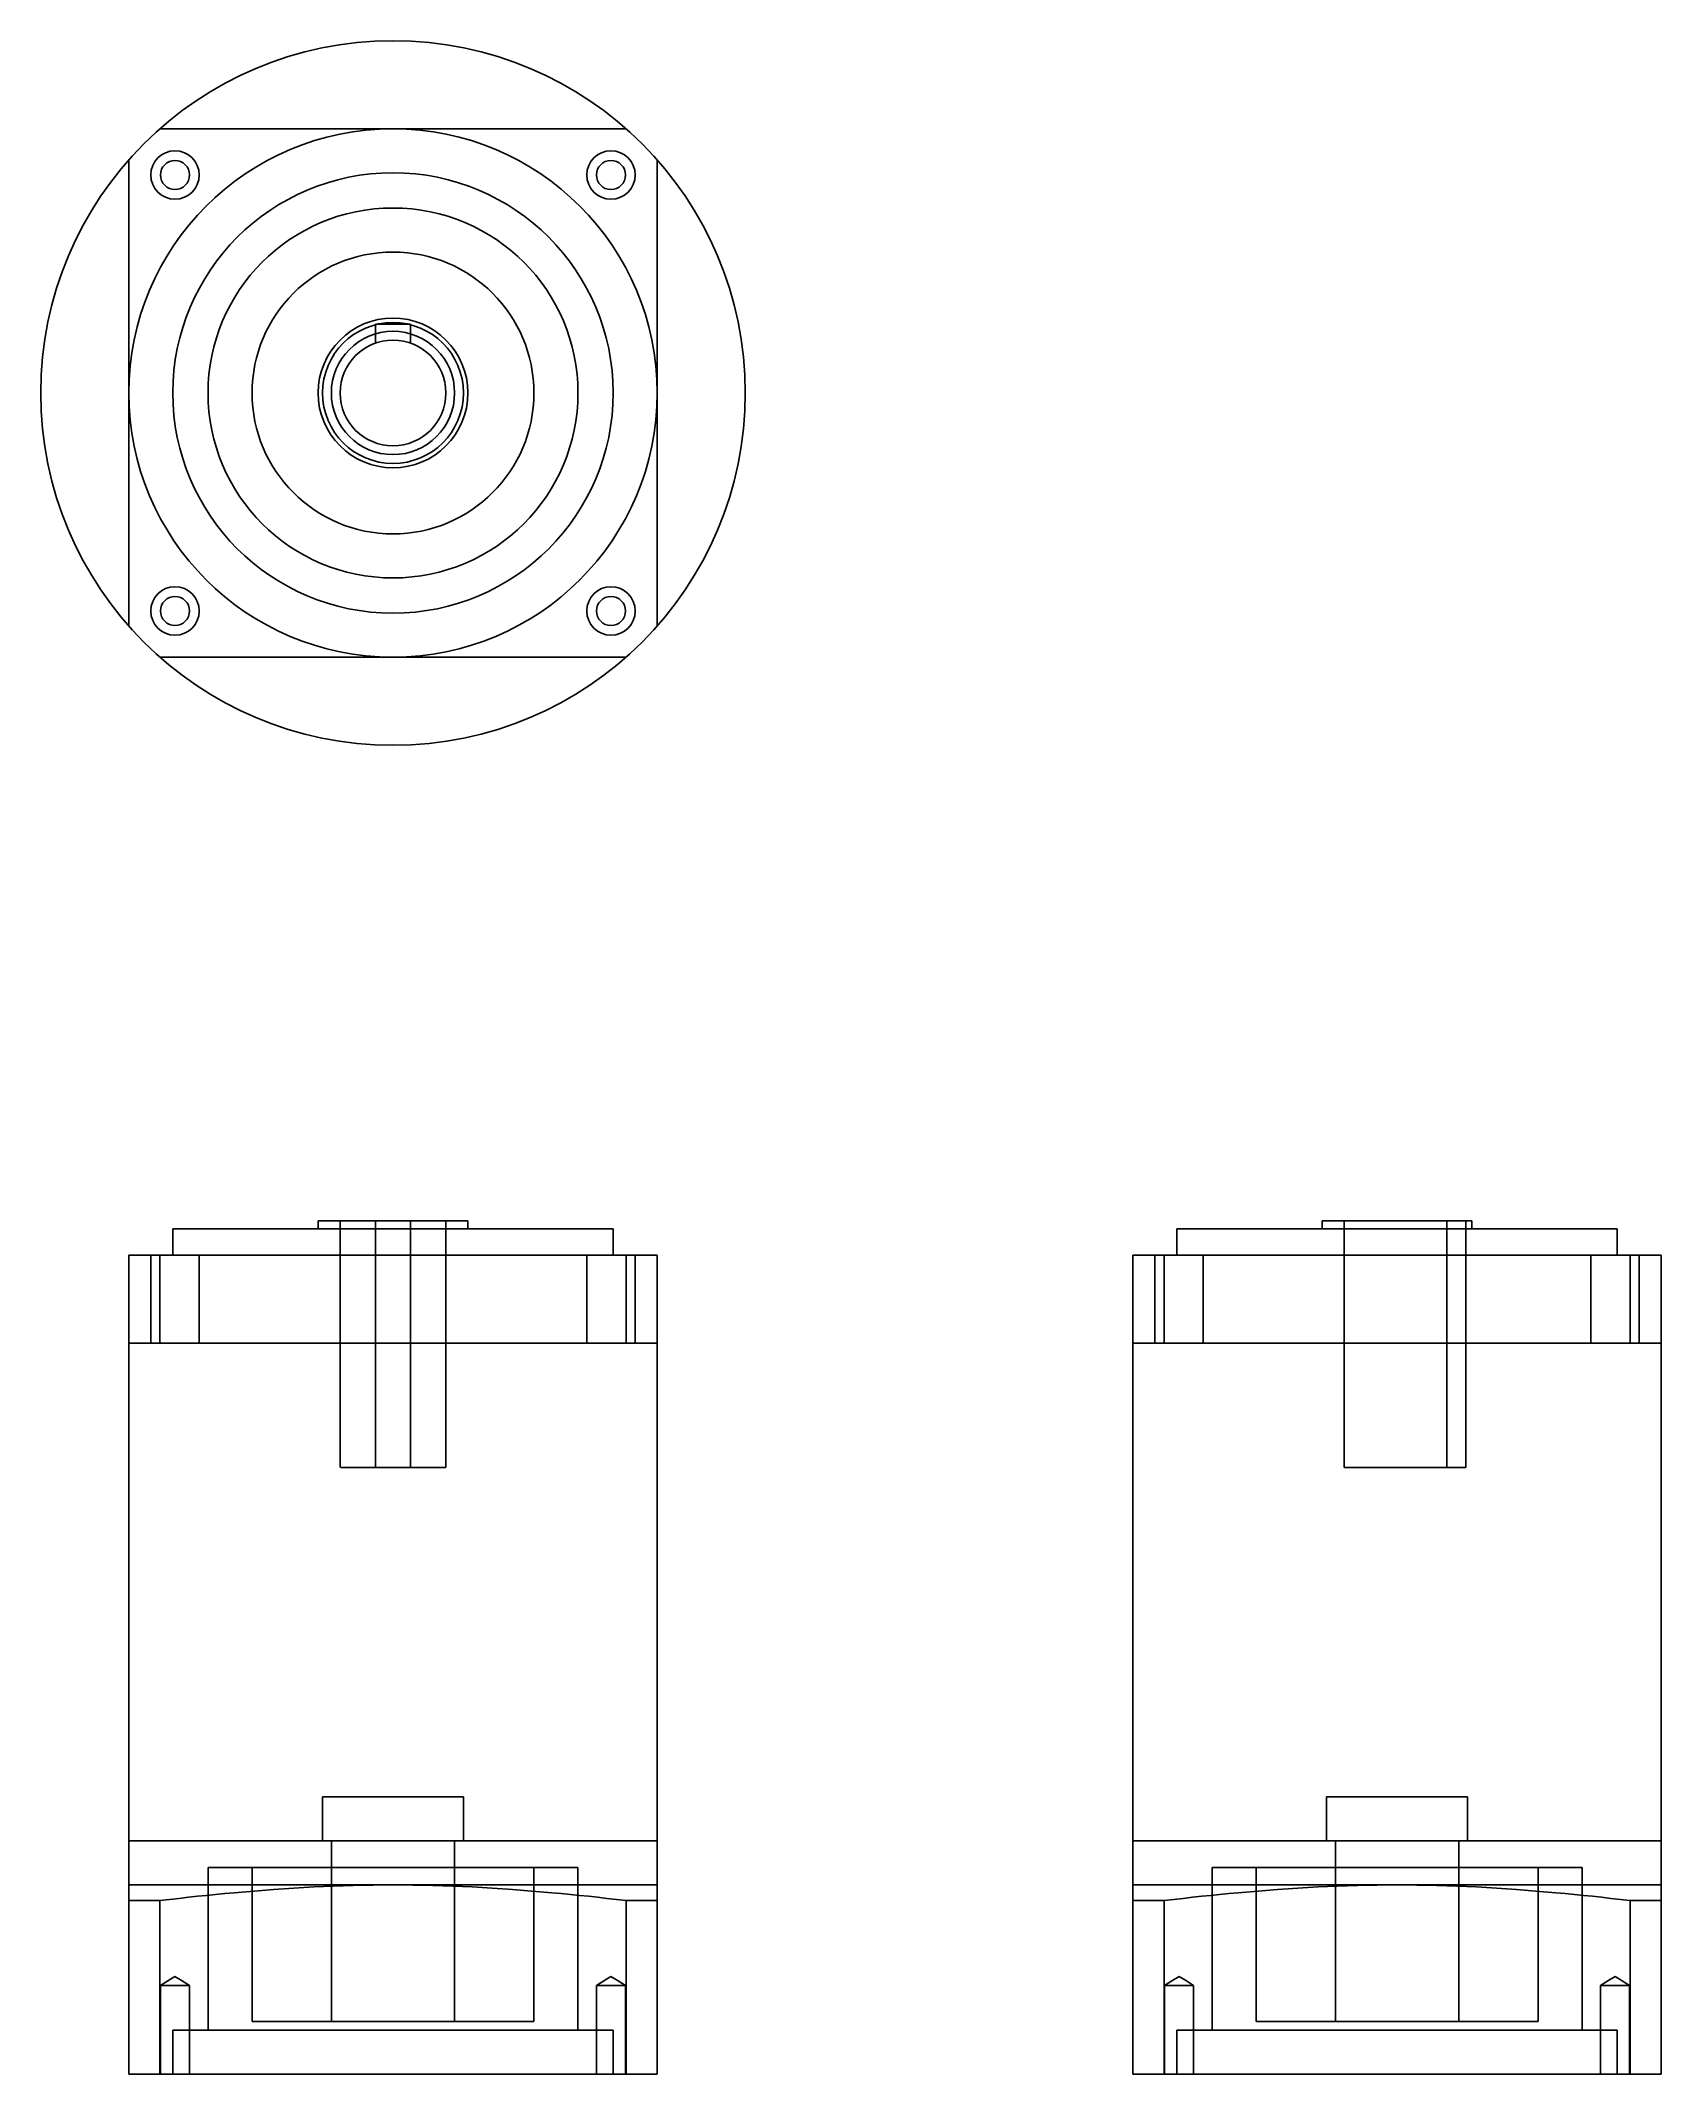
# Model space of a CAD drawing. Header units: millimetres. Extents: x -8 to 176, y 2 to 233.
import ezdxf

# ---------------------------------------------------------------- set-up
doc = ezdxf.new("R2010")
doc.units = ezdxf.units.MM
doc.layers.add('可见轮廓', color=7, linetype='Continuous')
doc.layers.add('隐藏线', color=5, linetype='Continuous')

msp = doc.modelspace()

# ---------------------------------------------------------------- linework, layer by layer
at = {"layer": '可见轮廓', "linetype": 'CONTINUOUS'}
for p, q in [((5.54, 222.9), (32, 222.9)), ((32, 222.9), (58.46, 222.9)), ((2, 192.9), (2, 219.36)), ((62, 192.9), (62, 219.36)), ((2, 166.44), (2, 192.9)), ((62, 166.44), (62, 192.9)), ((5.54, 162.9), (32, 162.9)), ((32, 162.9), (58.46, 162.9)), ((7, 98), (7.51, 98)), ((7, 96.5), (7, 98)), ((7.51, 98), (8.94, 98)), ((8.94, 98), (11.24, 98)), ((11.24, 98), (14.32, 98)), ((14.32, 98), (18.13, 98)), ((18.13, 98), (22.45, 98)), ((22.45, 98), (27.13, 98)), ((23.5, 98.9), (23.67, 98.9)), ((23.5, 98.45), (23.5, 98.9)), ((23.5, 98), (23.5, 98.45)), ((23.67, 98.9), (24.16, 98.9)), ((24.16, 98.9), (24.94, 98.9)), ((24.94, 98.9), (25.99, 98.9)), ((25.99, 98.9), (27.28, 98.9)), ((27.13, 98), (32, 98)), ((27.28, 98.9), (28.75, 98.9)), ((28.75, 98.9), (30.34, 98.9)), ((30.34, 98.9), (32, 98.9)), ((32, 98.9), (33.66, 98.9)), ((32, 98), (36.87, 98)), ((33.66, 98.9), (35.25, 98.9)), ((35.25, 98.9), (36.72, 98.9)), ((36.72, 98.9), (38.01, 98.9)), ((36.87, 98), (41.55, 98)), ((38.01, 98.9), (39.06, 98.9)), ((39.06, 98.9), (39.84, 98.9)), ((39.84, 98.9), (40.33, 98.9)), ((40.33, 98.9), (40.5, 98.9)), ((40.5, 98.45), (40.5, 98.9)), ((40.5, 98), (40.5, 98.45)), ((41.55, 98), (45.87, 98)), ((45.87, 98), (49.68, 98)), ((49.68, 98), (52.76, 98)), ((52.76, 98), (55.06, 98)), ((55.06, 98), (56.49, 98)), ((56.49, 98), (57, 98)), ((57, 96.5), (57, 98)), ((121, 98), (121.51, 98)), ((121, 96.5), (121, 98)), ((121.51, 98), (122.94, 98)), ((122.94, 98), (125.24, 98)), ((125.24, 98), (128.32, 98)), ((128.32, 98), (132.13, 98)), ((132.13, 98), (136.45, 98)), ((136.45, 98), (141.13, 98)), ((137.5, 98.9), (137.67, 98.9)), ((137.5, 98.45), (137.5, 98.9)), ((137.5, 98), (137.5, 98.45)), ((137.67, 98.9), (138.16, 98.9)), ((138.16, 98.9), (138.94, 98.9)), ((138.94, 98.9), (139.99, 98.9)), ((139.99, 98.9), (141.28, 98.9)), ((141.13, 98), (146, 98)), ((141.28, 98.9), (142.75, 98.9)), ((142.75, 98.9), (144.34, 98.9)), ((144.34, 98.9), (146, 98.9)), ((146, 98.9), (147.66, 98.9)), ((146, 98), (150.87, 98)), ((147.66, 98.9), (149.25, 98.9)), ((149.25, 98.9), (150.72, 98.9)), ((150.72, 98.9), (152.01, 98.9)), ((150.87, 98), (155.55, 98)), ((152.01, 98.9), (153.06, 98.9)), ((153.06, 98.9), (153.84, 98.9)), ((153.84, 98.9), (154.33, 98.9)), ((154.33, 98.9), (154.5, 98.9)), ((154.5, 98.45), (154.5, 98.9)), ((154.5, 98), (154.5, 98.45)), ((155.55, 98), (159.87, 98)), ((159.87, 98), (163.68, 98)), ((163.68, 98), (166.76, 98)), ((166.76, 98), (169.06, 98)), ((169.06, 98), (170.49, 98)), ((170.49, 98), (171, 98)), ((171, 96.5), (171, 98)), ((2, 95), (2.21, 95)), ((2, 90), (2, 95)), ((2.21, 95), (2.42, 95)), ((2.42, 95), (2.63, 95)), ((2.63, 95), (2.84, 95)), ((2.84, 95), (3.06, 95)), ((3.06, 95), (3.28, 95)), ((3.28, 95), (3.5, 95)), ((3.5, 95), (3.72, 95)), ((3.72, 95), (3.94, 95)), ((3.94, 95), (4.16, 95)), ((4.16, 95), (4.39, 95)), ((4.39, 95), (4.62, 95)), ((4.62, 95), (4.84, 95)), ((4.84, 95), (5.08, 95)), ((5.08, 95), (5.31, 95)), ((5.31, 95), (5.54, 95)), ((5.54, 95), (32, 95)), ((5.54, 90), (5.54, 95)), ((7, 95), (7, 96.5)), ((32, 95), (58.46, 95)), ((57, 95), (57, 96.5)), ((58.46, 95), (58.69, 95)), ((58.46, 90), (58.46, 95)), ((58.69, 95), (58.92, 95)), ((58.92, 95), (59.16, 95)), ((59.16, 95), (59.38, 95)), ((59.38, 95), (59.61, 95)), ((59.61, 95), (59.84, 95)), ((59.84, 95), (60.06, 95)), ((60.06, 95), (60.28, 95)), ((60.28, 95), (60.5, 95)), ((60.5, 95), (60.72, 95)), ((60.72, 95), (60.94, 95)), ((60.94, 95), (61.16, 95)), ((61.16, 95), (61.37, 95)), ((61.37, 95), (61.58, 95)), ((61.58, 95), (61.79, 95)), ((61.79, 95), (62, 95)), ((62, 90), (62, 95)), ((116, 95), (116.21, 95)), ((116, 90), (116, 95)), ((116.21, 95), (116.42, 95)), ((116.42, 95), (116.63, 95)), ((116.63, 95), (116.84, 95)), ((116.84, 95), (117.06, 95)), ((117.06, 95), (117.28, 95)), ((117.28, 95), (117.5, 95)), ((117.5, 95), (117.72, 95)), ((117.72, 95), (117.94, 95)), ((117.94, 95), (118.16, 95)), ((118.16, 95), (118.39, 95)), ((118.39, 95), (118.62, 95)), ((118.62, 95), (118.84, 95)), ((118.84, 95), (119.08, 95)), ((119.08, 95), (119.31, 95)), ((119.31, 95), (119.54, 95)), ((119.54, 95), (146, 95)), ((119.54, 90), (119.54, 95)), ((121, 95), (121, 96.5)), ((146, 95), (172.46, 95)), ((171, 95), (171, 96.5)), ((172.46, 95), (172.69, 95)), ((172.46, 90), (172.46, 95)), ((172.69, 95), (172.92, 95)), ((172.92, 95), (173.16, 95)), ((173.16, 95), (173.38, 95)), ((173.38, 95), (173.61, 95)), ((173.61, 95), (173.84, 95)), ((173.84, 95), (174.06, 95)), ((174.06, 95), (174.28, 95)), ((174.28, 95), (174.5, 95)), ((174.5, 95), (174.72, 95)), ((174.72, 95), (174.94, 95)), ((174.94, 95), (175.16, 95)), ((175.16, 95), (175.37, 95)), ((175.37, 95), (175.58, 95)), ((175.58, 95), (175.79, 95)), ((175.79, 95), (176, 95)), ((176, 90), (176, 95)), ((2, 85), (2, 90)), ((5.54, 85), (5.54, 90)), ((58.46, 85), (58.46, 90)), ((62, 85), (62, 90)), ((116, 85), (116, 90)), ((119.54, 85), (119.54, 90)), ((172.46, 85), (172.46, 90)), ((176, 85), (176, 90)), ((2, 85), (2.21, 85)), ((2, 56.75), (2, 85)), ((2.21, 85), (2.42, 85)), ((2.42, 85), (2.63, 85)), ((2.63, 85), (2.84, 85)), ((2.84, 85), (3.06, 85)), ((3.06, 85), (3.28, 85)), ((3.28, 85), (3.5, 85)), ((3.5, 85), (3.72, 85)), ((3.72, 85), (3.94, 85)), ((3.94, 85), (4.16, 85)), ((4.16, 85), (4.39, 85)), ((4.39, 85), (4.62, 85)), ((4.62, 85), (4.84, 85)), ((4.84, 85), (5.08, 85)), ((5.08, 85), (5.31, 85)), ((5.31, 85), (5.54, 85)), ((5.54, 85), (17, 85)), ((17, 85), (32, 85)), ((32, 85), (47, 85)), ((47, 85), (58.46, 85)), ((58.46, 85), (58.69, 85)), ((58.69, 85), (58.92, 85)), ((58.92, 85), (59.16, 85)), ((59.16, 85), (59.38, 85)), ((59.38, 85), (59.61, 85)), ((59.61, 85), (59.84, 85)), ((59.84, 85), (60.06, 85)), ((60.06, 85), (60.28, 85)), ((60.28, 85), (60.5, 85)), ((60.5, 85), (60.72, 85)), ((60.72, 85), (60.94, 85)), ((60.94, 85), (61.16, 85)), ((61.16, 85), (61.37, 85)), ((61.37, 85), (61.58, 85)), ((61.58, 85), (61.79, 85)), ((61.79, 85), (62, 85)), ((62, 56.75), (62, 85)), ((116, 85), (116.21, 85)), ((116, 56.75), (116, 85)), ((116.21, 85), (116.42, 85)), ((116.42, 85), (116.63, 85)), ((116.63, 85), (116.84, 85)), ((116.84, 85), (117.06, 85)), ((117.06, 85), (117.28, 85)), ((117.28, 85), (117.5, 85)), ((117.5, 85), (117.72, 85)), ((117.72, 85), (117.94, 85)), ((117.94, 85), (118.16, 85)), ((118.16, 85), (118.39, 85)), ((118.39, 85), (118.62, 85)), ((118.62, 85), (118.84, 85)), ((118.84, 85), (119.08, 85)), ((119.08, 85), (119.31, 85)), ((119.31, 85), (119.54, 85)), ((119.54, 85), (131, 85)), ((131, 85), (146, 85)), ((146, 85), (161, 85)), ((161, 85), (172.46, 85)), ((172.46, 85), (172.69, 85)), ((172.69, 85), (172.92, 85)), ((172.92, 85), (173.16, 85)), ((173.16, 85), (173.38, 85)), ((173.38, 85), (173.61, 85)), ((173.61, 85), (173.84, 85)), ((173.84, 85), (174.06, 85)), ((174.06, 85), (174.28, 85)), ((174.28, 85), (174.5, 85)), ((174.5, 85), (174.72, 85)), ((174.72, 85), (174.94, 85)), ((174.94, 85), (175.16, 85)), ((175.16, 85), (175.37, 85)), ((175.37, 85), (175.58, 85)), ((175.58, 85), (175.79, 85)), ((175.79, 85), (176, 85)), ((176, 56.75), (176, 85)), ((2, 28.5), (2, 56.75)), ((62, 28.5), (62, 56.75)), ((116, 28.5), (116, 56.75)), ((176, 28.5), (176, 56.75)), ((2, 28.5), (2.61, 28.5)), ((2, 26), (2, 28.5)), ((2.61, 28.5), (4.33, 28.5)), ((4.33, 28.5), (7.08, 28.5)), ((7.08, 28.5), (10.79, 28.5)), ((10.79, 28.5), (15.35, 28.5)), ((15.35, 28.5), (20.54, 28.5)), ((20.54, 28.5), (26.15, 28.5)), ((26.15, 28.5), (32, 28.5)), ((32, 28.5), (37.85, 28.5)), ((37.85, 28.5), (43.46, 28.5)), ((43.46, 28.5), (48.65, 28.5)), ((48.65, 28.5), (53.21, 28.5)), ((53.21, 28.5), (56.92, 28.5)), ((56.92, 28.5), (59.67, 28.5)), ((59.67, 28.5), (61.39, 28.5)), ((61.39, 28.5), (62, 28.5)), ((62, 26), (62, 28.5)), ((116, 28.5), (116.61, 28.5)), ((116, 26), (116, 28.5)), ((116.61, 28.5), (118.33, 28.5)), ((118.33, 28.5), (121.08, 28.5)), ((121.08, 28.5), (124.79, 28.5)), ((124.79, 28.5), (129.35, 28.5)), ((129.35, 28.5), (134.54, 28.5)), ((134.54, 28.5), (140.15, 28.5)), ((140.15, 28.5), (146, 28.5)), ((146, 28.5), (151.85, 28.5)), ((151.85, 28.5), (157.46, 28.5)), ((157.46, 28.5), (162.65, 28.5)), ((162.65, 28.5), (167.21, 28.5)), ((167.21, 28.5), (170.92, 28.5)), ((170.92, 28.5), (173.67, 28.5)), ((173.67, 28.5), (175.39, 28.5)), ((175.39, 28.5), (176, 28.5)), ((176, 26), (176, 28.5)), ((2, 23.5), (2, 26)), ((62, 23.5), (62, 26)), ((116, 23.5), (116, 26)), ((176, 23.5), (176, 26)), ((2, 23.5), (2.15, 23.5)), ((2, 23.49), (2, 23.5)), ((2, 23.49), (2, 23.44)), ((2, 23.44), (2, 23.37)), ((2, 23.27), (2, 23.37)), ((2, 23.14), (2, 23.27)), ((2, 22.98), (2, 23.14)), ((2.15, 23.5), (2.59, 23.5)), ((2.59, 23.5), (3.3, 23.5)), ((3.3, 23.5), (4.28, 23.5)), ((4.28, 23.5), (5.55, 23.5)), ((5.55, 23.5), (7.07, 23.5)), ((7.07, 23.5), (8.82, 23.5)), ((8.82, 23.5), (10.79, 23.5)), ((10.79, 23.5), (12.97, 23.5)), ((12.97, 23.5), (15.34, 23.5)), ((15.34, 23.5), (17.86, 23.5)), ((17.86, 23.5), (20.52, 23.5)), ((18.44, 22.98), (20.73, 23.14)), ((20.52, 23.5), (23.29, 23.5)), ((20.73, 23.14), (23, 23.27)), ((23, 23.27), (25.21, 23.37)), ((23.29, 23.5), (26.15, 23.5)), ((25.21, 23.37), (27.49, 23.44)), ((26.15, 23.5), (29.06, 23.5)), ((27.49, 23.44), (29.75, 23.49)), ((29.06, 23.5), (32, 23.5)), ((29.75, 23.49), (32, 23.5)), ((32, 23.5), (34.94, 23.5)), ((32, 23.5), (34.25, 23.49)), ((34.25, 23.49), (36.51, 23.44)), ((34.94, 23.5), (37.85, 23.5)), ((36.51, 23.44), (38.79, 23.37)), ((37.85, 23.5), (40.71, 23.5)), ((38.79, 23.37), (41, 23.27)), ((40.71, 23.5), (43.48, 23.5)), ((41, 23.27), (43.27, 23.14)), ((43.27, 23.14), (45.56, 22.98)), ((43.48, 23.5), (46.14, 23.5)), ((46.14, 23.5), (48.66, 23.5)), ((48.66, 23.5), (51.03, 23.5)), ((51.03, 23.5), (53.21, 23.5)), ((53.21, 23.5), (55.18, 23.5)), ((55.18, 23.5), (56.93, 23.5)), ((56.93, 23.5), (58.45, 23.5)), ((58.45, 23.5), (59.72, 23.5)), ((59.72, 23.5), (60.7, 23.5)), ((60.7, 23.5), (61.41, 23.5)), ((61.41, 23.5), (61.85, 23.5)), ((61.85, 23.5), (62, 23.5)), ((62, 23.49), (62, 23.5)), ((62, 23.44), (62, 23.49)), ((62, 23.37), (62, 23.44)), ((62, 23.37), (62, 23.27)), ((62, 23.27), (62, 23.14)), ((62, 22.98), (62, 23.14)), ((116, 23.5), (116.15, 23.5)), ((116, 23.49), (116, 23.5)), ((116, 23.49), (116, 23.44)), ((116, 23.37), (116, 23.44)), ((116, 23.37), (116, 23.27)), ((116, 23.14), (116, 23.27)), ((116, 22.98), (116, 23.14)), ((116.15, 23.5), (116.59, 23.5)), ((116.59, 23.5), (117.3, 23.5)), ((117.3, 23.5), (118.28, 23.5)), ((118.28, 23.5), (119.55, 23.5)), ((119.55, 23.5), (121.07, 23.5)), ((121.07, 23.5), (122.82, 23.5)), ((122.82, 23.5), (124.79, 23.5)), ((124.79, 23.5), (126.97, 23.5)), ((126.97, 23.5), (129.34, 23.5)), ((129.34, 23.5), (131.86, 23.5)), ((131.86, 23.5), (134.52, 23.5)), ((132.44, 22.98), (134.73, 23.14)), ((134.52, 23.5), (137.29, 23.5)), ((134.73, 23.14), (137, 23.27)), ((137, 23.27), (139.21, 23.37)), ((137.29, 23.5), (140.15, 23.5)), ((139.21, 23.37), (141.49, 23.44)), ((140.15, 23.5), (143.06, 23.5)), ((141.49, 23.44), (143.75, 23.49)), ((143.06, 23.5), (146, 23.5)), ((143.75, 23.49), (146, 23.5)), ((146, 23.5), (148.94, 23.5)), ((146, 23.5), (148.25, 23.49)), ((148.25, 23.49), (150.51, 23.44)), ((148.94, 23.5), (151.85, 23.5)), ((150.51, 23.44), (152.79, 23.37)), ((151.85, 23.5), (154.71, 23.5)), ((152.79, 23.37), (155, 23.27)), ((154.71, 23.5), (157.48, 23.5)), ((155, 23.27), (157.27, 23.14)), ((157.27, 23.14), (159.56, 22.98)), ((157.48, 23.5), (160.14, 23.5)), ((160.14, 23.5), (162.66, 23.5)), ((162.66, 23.5), (165.03, 23.5)), ((165.03, 23.5), (167.21, 23.5)), ((167.21, 23.5), (169.18, 23.5)), ((169.18, 23.5), (170.93, 23.5)), ((170.93, 23.5), (172.45, 23.5)), ((172.45, 23.5), (173.72, 23.5)), ((173.72, 23.5), (174.7, 23.5)), ((174.7, 23.5), (175.41, 23.5)), ((175.41, 23.5), (175.85, 23.5)), ((175.85, 23.5), (176, 23.5)), ((176, 23.49), (176, 23.5)), ((176, 23.49), (176, 23.44)), ((176, 23.37), (176, 23.44)), ((176, 23.37), (176, 23.27)), ((176, 23.14), (176, 23.27)), ((176, 23.14), (176, 22.98)), ((2, 22.98), (2, 22.81)), ((2, 22.62), (2, 22.81)), ((2, 22.52), (2, 22.62)), ((2, 22.52), (2, 22.42)), ((2, 22.42), (2, 22.32)), ((2, 22.21), (2, 22.32)), ((2, 22.1), (2, 22.21)), ((2, 21.98), (2, 22.1)), ((2, 21.86), (2, 21.98)), ((2, 21.74), (2, 21.86)), ((2, 21.74), (2.21, 21.74)), ((2, 12.75), (2, 21.74)), ((2.21, 21.74), (2.42, 21.74)), ((2.42, 21.74), (2.63, 21.74)), ((2.63, 21.74), (2.84, 21.74)), ((2.84, 21.74), (3.06, 21.74)), ((3.06, 21.74), (3.28, 21.74)), ((3.28, 21.74), (3.5, 21.74)), ((3.5, 21.74), (3.72, 21.74)), ((3.72, 21.74), (3.94, 21.74)), ((3.94, 21.74), (4.16, 21.74)), ((4.16, 21.74), (4.39, 21.74)), ((4.39, 21.74), (4.62, 21.74)), ((4.62, 21.74), (4.84, 21.74)), ((4.84, 21.74), (5.08, 21.74)), ((5.08, 21.74), (5.31, 21.74)), ((5.31, 21.74), (5.54, 21.74)), ((5.54, 21.74), (6.64, 21.86)), ((5.54, 12.75), (5.54, 21.74)), ((6.64, 21.86), (7.72, 21.98)), ((7.72, 21.98), (8.78, 22.1)), ((8.78, 22.1), (9.82, 22.21)), ((9.82, 22.21), (10.84, 22.32)), ((10.84, 22.32), (11.84, 22.42)), ((11.84, 22.42), (12.9, 22.52)), ((12.9, 22.52), (13.97, 22.62)), ((13.97, 22.62), (16.24, 22.81)), ((16.24, 22.81), (18.44, 22.98)), ((45.56, 22.98), (47.76, 22.81)), ((47.76, 22.81), (50.03, 22.62)), ((50.03, 22.62), (51.1, 22.52)), ((51.1, 22.52), (52.16, 22.42)), ((52.16, 22.42), (53.16, 22.32)), ((53.16, 22.32), (54.18, 22.21)), ((54.18, 22.21), (55.22, 22.1)), ((55.22, 22.1), (56.28, 21.98)), ((56.28, 21.98), (57.36, 21.86)), ((57.36, 21.86), (58.46, 21.74)), ((58.46, 21.74), (58.69, 21.74)), ((58.46, 12.75), (58.46, 21.74)), ((58.69, 21.74), (58.92, 21.74)), ((58.92, 21.74), (59.16, 21.74)), ((59.16, 21.74), (59.38, 21.74)), ((59.38, 21.74), (59.61, 21.74)), ((59.61, 21.74), (59.84, 21.74)), ((59.84, 21.74), (60.06, 21.74)), ((60.06, 21.74), (60.28, 21.74)), ((60.28, 21.74), (60.5, 21.74)), ((60.5, 21.74), (60.72, 21.74)), ((60.72, 21.74), (60.94, 21.74)), ((60.94, 21.74), (61.16, 21.74)), ((61.16, 21.74), (61.37, 21.74)), ((61.37, 21.74), (61.58, 21.74)), ((61.58, 21.74), (61.79, 21.74)), ((61.79, 21.74), (62, 21.74)), ((62, 22.81), (62, 22.98)), ((62, 22.81), (62, 22.62)), ((62, 22.52), (62, 22.62)), ((62, 22.42), (62, 22.52)), ((62, 22.32), (62, 22.42)), ((62, 22.21), (62, 22.32)), ((62, 22.1), (62, 22.21)), ((62, 21.98), (62, 22.1)), ((62, 21.98), (62, 21.86)), ((62, 21.74), (62, 21.86)), ((62, 12.75), (62, 21.74)), ((116, 22.98), (116, 22.81)), ((116, 22.62), (116, 22.81)), ((116, 22.62), (116, 22.52)), ((116, 22.42), (116, 22.52)), ((116, 22.32), (116, 22.42)), ((116, 22.32), (116, 22.21)), ((116, 22.1), (116, 22.21)), ((116, 21.98), (116, 22.1)), ((116, 21.86), (116, 21.98)), ((116, 21.86), (116, 21.74)), ((116, 21.74), (116.21, 21.74)), ((116, 12.75), (116, 21.74)), ((116.21, 21.74), (116.42, 21.74)), ((116.42, 21.74), (116.63, 21.74)), ((116.63, 21.74), (116.84, 21.74)), ((116.84, 21.74), (117.06, 21.74)), ((117.06, 21.74), (117.28, 21.74)), ((117.28, 21.74), (117.5, 21.74)), ((117.5, 21.74), (117.72, 21.74)), ((117.72, 21.74), (117.94, 21.74)), ((117.94, 21.74), (118.16, 21.74)), ((118.16, 21.74), (118.39, 21.74)), ((118.39, 21.74), (118.62, 21.74)), ((118.62, 21.74), (118.84, 21.74)), ((118.84, 21.74), (119.08, 21.74)), ((119.08, 21.74), (119.31, 21.74)), ((119.31, 21.74), (119.54, 21.74)), ((119.54, 21.74), (120.64, 21.86)), ((119.54, 12.75), (119.54, 21.74)), ((120.64, 21.86), (121.72, 21.98)), ((121.72, 21.98), (122.78, 22.1)), ((122.78, 22.1), (123.82, 22.21)), ((123.82, 22.21), (124.84, 22.32)), ((124.84, 22.32), (125.84, 22.42)), ((125.84, 22.42), (126.9, 22.52)), ((126.9, 22.52), (127.97, 22.62)), ((127.97, 22.62), (130.24, 22.81)), ((130.24, 22.81), (132.44, 22.98)), ((159.56, 22.98), (161.76, 22.81)), ((161.76, 22.81), (164.03, 22.62)), ((164.03, 22.62), (165.1, 22.52)), ((165.1, 22.52), (166.16, 22.42)), ((166.16, 22.42), (167.16, 22.32)), ((167.16, 22.32), (168.18, 22.21)), ((168.18, 22.21), (169.22, 22.1)), ((169.22, 22.1), (170.28, 21.98)), ((170.28, 21.98), (171.36, 21.86)), ((171.36, 21.86), (172.46, 21.74)), ((172.46, 21.74), (172.69, 21.74)), ((172.46, 12.75), (172.46, 21.74)), ((172.69, 21.74), (172.92, 21.74)), ((172.92, 21.74), (173.16, 21.74)), ((173.16, 21.74), (173.38, 21.74)), ((173.38, 21.74), (173.61, 21.74)), ((173.61, 21.74), (173.84, 21.74)), ((173.84, 21.74), (174.06, 21.74)), ((174.06, 21.74), (174.28, 21.74)), ((174.28, 21.74), (174.5, 21.74)), ((174.5, 21.74), (174.72, 21.74)), ((174.72, 21.74), (174.94, 21.74)), ((174.94, 21.74), (175.16, 21.74)), ((175.16, 21.74), (175.37, 21.74)), ((175.37, 21.74), (175.58, 21.74)), ((175.58, 21.74), (175.79, 21.74)), ((175.79, 21.74), (176, 21.74)), ((176, 22.81), (176, 22.98)), ((176, 22.62), (176, 22.81)), ((176, 22.62), (176, 22.52)), ((176, 22.42), (176, 22.52)), ((176, 22.32), (176, 22.42)), ((176, 22.21), (176, 22.32)), ((176, 22.1), (176, 22.21)), ((176, 21.98), (176, 22.1)), ((176, 21.86), (176, 21.98)), ((176, 21.74), (176, 21.86)), ((176, 12.75), (176, 21.74)), ((2, 11.87), (2, 12.75)), ((2, 2), (2, 11.87)), ((5.54, 11.87), (5.54, 12.75)), ((5.54, 2), (5.54, 11.87)), ((58.46, 11.87), (58.46, 12.75)), ((58.46, 2), (58.46, 11.87)), ((62, 11.87), (62, 12.75)), ((62, 2), (62, 11.87)), ((116, 11.87), (116, 12.75)), ((116, 2), (116, 11.87)), ((119.54, 11.87), (119.54, 12.75)), ((119.54, 2), (119.54, 11.87)), ((172.46, 11.87), (172.46, 12.75)), ((172.46, 2), (172.46, 11.87)), ((176, 11.87), (176, 12.75)), ((176, 2), (176, 11.87)), ((2, 2), (2.21, 2)), ((2.21, 2), (2.42, 2)), ((2.42, 2), (2.63, 2)), ((2.63, 2), (2.84, 2)), ((2.84, 2), (3.06, 2)), ((3.06, 2), (3.28, 2)), ((3.28, 2), (3.5, 2)), ((3.5, 2), (3.72, 2)), ((3.72, 2), (3.94, 2)), ((3.94, 2), (4.16, 2)), ((4.16, 2), (4.39, 2)), ((4.39, 2), (4.62, 2)), ((4.62, 2), (4.84, 2)), ((4.84, 2), (5.08, 2)), ((5.08, 2), (5.31, 2)), ((5.31, 2), (5.54, 2)), ((5.54, 2), (32, 2)), ((32, 2), (58.46, 2)), ((58.46, 2), (58.69, 2)), ((58.69, 2), (58.92, 2)), ((58.92, 2), (59.16, 2)), ((59.16, 2), (59.38, 2)), ((59.38, 2), (59.61, 2)), ((59.61, 2), (59.84, 2)), ((59.84, 2), (60.06, 2)), ((60.06, 2), (60.28, 2)), ((60.28, 2), (60.5, 2)), ((60.5, 2), (60.72, 2)), ((60.72, 2), (60.94, 2)), ((60.94, 2), (61.16, 2)), ((61.16, 2), (61.37, 2)), ((61.37, 2), (61.58, 2)), ((61.58, 2), (61.79, 2)), ((61.79, 2), (62, 2)), ((116, 2), (116.21, 2)), ((116.21, 2), (116.42, 2)), ((116.42, 2), (116.63, 2)), ((116.63, 2), (116.84, 2)), ((116.84, 2), (117.06, 2)), ((117.06, 2), (117.28, 2)), ((117.28, 2), (117.5, 2)), ((117.5, 2), (117.72, 2)), ((117.72, 2), (117.94, 2)), ((117.94, 2), (118.16, 2)), ((118.16, 2), (118.39, 2)), ((118.39, 2), (118.62, 2)), ((118.62, 2), (118.84, 2)), ((118.84, 2), (119.08, 2)), ((119.08, 2), (119.31, 2)), ((119.31, 2), (119.54, 2)), ((119.54, 2), (146, 2)), ((146, 2), (172.46, 2)), ((172.46, 2), (172.69, 2)), ((172.69, 2), (172.92, 2)), ((172.92, 2), (173.16, 2)), ((173.16, 2), (173.38, 2)), ((173.38, 2), (173.61, 2)), ((173.61, 2), (173.84, 2)), ((173.84, 2), (174.06, 2)), ((174.06, 2), (174.28, 2)), ((174.28, 2), (174.5, 2)), ((174.5, 2), (174.72, 2)), ((174.72, 2), (174.94, 2)), ((174.94, 2), (175.16, 2)), ((175.16, 2), (175.37, 2)), ((175.37, 2), (175.58, 2)), ((175.58, 2), (175.79, 2)), ((175.79, 2), (176, 2))]:
    msp.add_line(p, q, dxfattribs=at)
for centre, radius in [((32, 192.9), 40), ((7.25, 217.65), 1.65), ((32, 192.9), 25), ((56.75, 217.65), 1.65), ((32, 192.9), 21), ((32, 192.9), 16), ((32, 192.9), 7), ((7.25, 168.15), 1.65), ((56.75, 168.15), 1.65)]:
    msp.add_circle(centre, radius, dxfattribs=at)
at = {"layer": '隐藏线'}
for p, q in [((5.54, 222.9), (6.64, 222.9)), ((5.54, 222.9), (32, 222.9)), ((5.54, 222.9), (17, 222.9)), ((6.64, 222.9), (7.72, 222.9)), ((7.72, 222.9), (8.78, 222.9)), ((8.78, 222.9), (9.82, 222.9)), ((9.82, 222.9), (10.84, 222.9)), ((10.84, 222.9), (11.84, 222.9)), ((11.84, 222.9), (12.9, 222.9)), ((12.9, 222.9), (13.97, 222.9)), ((13.97, 222.9), (16.24, 222.9)), ((16.24, 222.9), (18.44, 222.9)), ((17, 222.9), (32, 222.9)), ((18.44, 222.9), (20.73, 222.9)), ((20.73, 222.9), (23, 222.9)), ((23, 222.9), (25.21, 222.9)), ((25.21, 222.9), (27.49, 222.9)), ((27.49, 222.9), (29.75, 222.9)), ((29.75, 222.9), (32, 222.9)), ((32, 222.9), (34.25, 222.9)), ((32, 222.9), (58.46, 222.9)), ((32, 222.9), (47, 222.9)), ((34.25, 222.9), (36.51, 222.9)), ((36.51, 222.9), (38.79, 222.9)), ((38.79, 222.9), (41, 222.9)), ((41, 222.9), (43.27, 222.9)), ((43.27, 222.9), (45.56, 222.9)), ((45.56, 222.9), (47.76, 222.9)), ((47, 222.9), (58.46, 222.9)), ((47.76, 222.9), (50.03, 222.9)), ((50.03, 222.9), (51.1, 222.9)), ((51.1, 222.9), (52.16, 222.9)), ((52.16, 222.9), (53.16, 222.9)), ((53.16, 222.9), (54.18, 222.9)), ((54.18, 222.9), (55.22, 222.9)), ((55.22, 222.9), (56.28, 222.9)), ((56.28, 222.9), (57.36, 222.9)), ((57.36, 222.9), (58.46, 222.9)), ((2, 219.36), (2, 218.26)), ((2, 192.9), (2, 219.36)), ((2, 207.9), (2, 219.36)), ((62, 218.26), (62, 219.36)), ((62, 192.9), (62, 219.36)), ((62, 207.9), (62, 219.36)), ((2, 218.26), (2, 217.18)), ((2, 217.18), (2, 216.12)), ((62, 217.18), (62, 218.26)), ((62, 216.12), (62, 217.18)), ((2, 216.12), (2, 215.08)), ((2, 214.06), (2, 215.08)), ((62, 215.08), (62, 216.12)), ((62, 214.06), (62, 215.08)), ((2, 214.06), (2, 213.06)), ((2, 212), (2, 213.06)), ((62, 213.06), (62, 214.06)), ((62, 212), (62, 213.06)), ((2, 210.93), (2, 212)), ((2, 210.93), (2, 208.66)), ((62, 212), (62, 210.93)), ((62, 208.66), (62, 210.93)), ((2, 206.46), (2, 208.66)), ((2, 192.9), (2, 207.9)), ((62, 206.46), (62, 208.66)), ((62, 192.9), (62, 207.9)), ((2, 206.46), (2, 204.17)), ((62, 206.46), (62, 204.17)), ((2, 204.17), (2, 201.9)), ((62, 201.9), (62, 204.17)), ((2, 199.69), (2, 201.9)), ((62, 199.69), (62, 201.9)), ((2, 197.41), (2, 199.69)), ((30, 200.7), (32, 200.7)), ((30, 199.63), (30, 200.7)), ((30, 198.56), (30, 199.63)), ((32, 200.7), (34, 200.7)), ((34, 199.63), (34, 200.7)), ((34, 199.63), (34, 198.56)), ((62, 197.41), (62, 199.69)), ((2, 197.41), (2, 195.15)), ((62, 197.41), (62, 195.15)), ((2, 192.9), (2, 195.15)), ((62, 192.9), (62, 195.15)), ((2, 190.65), (2, 192.9)), ((2, 166.44), (2, 192.9)), ((2, 177.9), (2, 192.9)), ((62, 192.9), (62, 190.65)), ((62, 166.44), (62, 192.9)), ((62, 177.9), (62, 192.9)), ((2, 190.65), (2, 188.39)), ((62, 188.39), (62, 190.65)), ((2, 188.39), (2, 186.11)), ((62, 186.11), (62, 188.39)), ((2, 183.9), (2, 186.11)), ((62, 186.11), (62, 183.9)), ((2, 181.63), (2, 183.9)), ((62, 181.63), (62, 183.9)), ((2, 179.34), (2, 181.63)), ((62, 179.34), (62, 181.63)), ((2, 177.14), (2, 179.34)), ((2, 166.44), (2, 177.9)), ((62, 177.14), (62, 179.34)), ((62, 166.44), (62, 177.9)), ((2, 174.87), (2, 177.14)), ((62, 177.14), (62, 174.87)), ((2, 174.87), (2, 173.8)), ((2, 173.8), (2, 172.74)), ((62, 174.87), (62, 173.8)), ((62, 172.74), (62, 173.8)), ((2, 172.74), (2, 171.74)), ((2, 170.72), (2, 171.74)), ((62, 171.74), (62, 172.74)), ((62, 171.74), (62, 170.72)), ((2, 169.68), (2, 170.72)), ((2, 168.62), (2, 169.68)), ((2, 167.54), (2, 168.62)), ((62, 169.68), (62, 170.72)), ((62, 169.68), (62, 168.62)), ((62, 167.54), (62, 168.62)), ((2, 166.44), (2, 167.54)), ((62, 166.44), (62, 167.54)), ((5.54, 162.9), (6.64, 162.9)), ((5.54, 162.9), (32, 162.9)), ((5.54, 162.9), (17, 162.9)), ((6.64, 162.9), (7.72, 162.9)), ((7.72, 162.9), (8.78, 162.9)), ((8.78, 162.9), (9.82, 162.9)), ((9.82, 162.9), (10.84, 162.9)), ((10.84, 162.9), (11.84, 162.9)), ((11.84, 162.9), (12.9, 162.9)), ((12.9, 162.9), (13.97, 162.9)), ((13.97, 162.9), (16.24, 162.9)), ((16.24, 162.9), (18.44, 162.9)), ((17, 162.9), (32, 162.9)), ((18.44, 162.9), (20.73, 162.9)), ((20.73, 162.9), (23, 162.9)), ((23, 162.9), (25.21, 162.9)), ((25.21, 162.9), (27.49, 162.9)), ((27.49, 162.9), (29.75, 162.9)), ((29.75, 162.9), (32, 162.9)), ((32, 162.9), (34.25, 162.9)), ((32, 162.9), (58.46, 162.9)), ((32, 162.9), (47, 162.9)), ((34.25, 162.9), (36.51, 162.9)), ((36.51, 162.9), (38.79, 162.9)), ((38.79, 162.9), (41, 162.9)), ((41, 162.9), (43.27, 162.9)), ((43.27, 162.9), (45.56, 162.9)), ((45.56, 162.9), (47.76, 162.9)), ((47, 162.9), (58.46, 162.9)), ((47.76, 162.9), (50.03, 162.9)), ((50.03, 162.9), (51.1, 162.9)), ((51.1, 162.9), (52.16, 162.9)), ((52.16, 162.9), (53.16, 162.9)), ((53.16, 162.9), (54.18, 162.9)), ((54.18, 162.9), (55.22, 162.9)), ((55.22, 162.9), (56.28, 162.9)), ((56.28, 162.9), (57.36, 162.9)), ((57.36, 162.9), (58.46, 162.9)), ((7, 98), (7.51, 98)), ((7.51, 98), (8.94, 98)), ((8.94, 98), (11.24, 98)), ((11.24, 98), (14.32, 98)), ((14.32, 98), (18.13, 98)), ((18.13, 98), (22.45, 98)), ((22.45, 98), (27.13, 98)), ((23.5, 98.9), (23.67, 98.9)), ((23.5, 98), (23.67, 98)), ((23.67, 98.9), (24.16, 98.9)), ((23.67, 98), (24.16, 98)), ((24.16, 98.9), (24.94, 98.9)), ((24.16, 98), (24.94, 98)), ((24.94, 98.9), (25.99, 98.9)), ((24.94, 98), (25.99, 98)), ((25.99, 98.9), (27.28, 98.9)), ((25.99, 98), (27.28, 98)), ((26, 98.9), (26.02, 98.9)), ((26, 84.9), (26, 98.9)), ((26.02, 98.9), (26.07, 98.9)), ((26.07, 98.9), (26.16, 98.9)), ((26.12, 98.9), (26.47, 98.9)), ((26.16, 98.9), (26.28, 98.9)), ((26.28, 98.9), (26.44, 98.9)), ((26.44, 98.9), (26.63, 98.9)), ((26.47, 98.9), (27.02, 98.9)), ((26.63, 98.9), (26.85, 98.9)), ((26.85, 98.9), (27.1, 98.9)), ((27.02, 98.9), (27.76, 98.9)), ((27.1, 98.9), (27.38, 98.9)), ((27.13, 98), (32, 98)), ((27.28, 98.9), (28.75, 98.9)), ((27.28, 98), (28.75, 98)), ((27.38, 98.9), (27.69, 98.9)), ((27.69, 98.9), (28.02, 98.9)), ((27.76, 98.9), (28.67, 98.9)), ((28.02, 98.9), (28.38, 98.9)), ((28.38, 98.9), (28.76, 98.9)), ((28.67, 98.9), (29.71, 98.9)), ((28.75, 98.9), (30.34, 98.9)), ((28.75, 98), (30.34, 98)), ((28.76, 98.9), (29.16, 98.9)), ((29.16, 98.9), (29.57, 98.9)), ((29.57, 98.9), (30, 98.9)), ((29.71, 98.9), (30.83, 98.9)), ((30, 84.9), (30, 98.9)), ((30, 98.9), (32, 98.9)), ((30.34, 98.9), (32, 98.9)), ((30.34, 98), (32, 98)), ((30.83, 98.9), (32, 98.9)), ((32, 98.9), (34, 98.9)), ((32, 98.9), (33.17, 98.9)), ((32, 98.9), (33.66, 98.9)), ((32, 98), (33.66, 98)), ((32, 98), (36.87, 98)), ((33.17, 98.9), (34.29, 98.9)), ((33.66, 98.9), (35.25, 98.9)), ((33.66, 98), (35.25, 98)), ((34, 84.9), (34, 98.9)), ((34, 98.9), (34.43, 98.9)), ((34.29, 98.9), (35.33, 98.9)), ((34.43, 98.9), (34.84, 98.9)), ((34.84, 98.9), (35.24, 98.9)), ((35.24, 98.9), (35.62, 98.9)), ((35.25, 98.9), (36.72, 98.9)), ((35.25, 98), (36.72, 98)), ((35.33, 98.9), (36.24, 98.9)), ((35.62, 98.9), (35.98, 98.9)), ((35.98, 98.9), (36.31, 98.9)), ((36.24, 98.9), (36.98, 98.9)), ((36.31, 98.9), (36.62, 98.9)), ((36.62, 98.9), (36.9, 98.9)), ((36.72, 98.9), (38.01, 98.9)), ((36.72, 98), (38.01, 98)), ((36.87, 98), (41.55, 98)), ((36.9, 98.9), (37.15, 98.9)), ((36.98, 98.9), (37.53, 98.9)), ((37.15, 98.9), (37.37, 98.9)), ((37.37, 98.9), (37.56, 98.9)), ((37.53, 98.9), (37.88, 98.9)), ((37.56, 98.9), (37.72, 98.9)), ((37.72, 98.9), (37.84, 98.9)), ((37.84, 98.9), (37.93, 98.9)), ((37.93, 98.9), (37.98, 98.9)), ((37.98, 98.9), (38, 98.9)), ((38, 84.9), (38, 98.9)), ((38.01, 98.9), (39.06, 98.9)), ((38.01, 98), (39.06, 98)), ((39.06, 98.9), (39.84, 98.9)), ((39.06, 98), (39.84, 98)), ((39.84, 98.9), (40.33, 98.9)), ((39.84, 98), (40.33, 98)), ((40.33, 98.9), (40.5, 98.9)), ((40.33, 98), (40.5, 98)), ((41.55, 98), (45.87, 98)), ((45.87, 98), (49.68, 98)), ((49.68, 98), (52.76, 98)), ((52.76, 98), (55.06, 98)), ((55.06, 98), (56.49, 98)), ((56.49, 98), (57, 98)), ((121, 98), (121.51, 98)), ((121.51, 98), (122.94, 98)), ((122.94, 98), (125.24, 98)), ((125.24, 98), (128.32, 98)), ((128.32, 98), (132.13, 98)), ((132.13, 98), (136.45, 98)), ((136.45, 98), (141.13, 98)), ((137.5, 98.9), (137.67, 98.9)), ((137.5, 98), (137.67, 98)), ((137.67, 98.9), (138.16, 98.9)), ((137.67, 98), (138.16, 98)), ((138.16, 98.9), (138.94, 98.9)), ((138.16, 98), (138.94, 98)), ((138.94, 98.9), (139.99, 98.9)), ((138.94, 98), (139.99, 98)), ((139.99, 98.9), (141.28, 98.9)), ((139.99, 98), (141.28, 98)), ((140, 98.9), (140.12, 98.9)), ((140, 84.9), (140, 98.9)), ((140.12, 98.9), (140.47, 98.9)), ((140.47, 98.9), (141.02, 98.9)), ((141.02, 98.9), (141.76, 98.9)), ((141.13, 98), (146, 98)), ((141.28, 98.9), (142.75, 98.9)), ((141.28, 98), (142.75, 98)), ((141.76, 98.9), (142.67, 98.9)), ((142.67, 98.9), (143.71, 98.9)), ((142.75, 98.9), (144.34, 98.9)), ((142.75, 98), (144.34, 98)), ((143.71, 98.9), (144.83, 98.9)), ((144.34, 98.9), (146, 98.9)), ((144.34, 98), (146, 98)), ((144.83, 98.9), (146, 98.9)), ((146, 98.9), (146.46, 98.9)), ((146, 98.9), (147.66, 98.9)), ((146, 98), (147.66, 98)), ((146, 98), (150.87, 98)), ((146.46, 98.9), (146.92, 98.9)), ((146.92, 98.9), (147.37, 98.9)), ((147.37, 98.9), (147.82, 98.9)), ((147.66, 98.9), (149.25, 98.9)), ((147.66, 98), (149.25, 98)), ((147.82, 98.9), (148.25, 98.9)), ((148.25, 98.9), (148.67, 98.9)), ((148.67, 98.9), (149.08, 98.9)), ((149.08, 98.9), (149.46, 98.9)), ((149.25, 98.9), (150.72, 98.9)), ((149.25, 98), (150.72, 98)), ((149.46, 98.9), (149.83, 98.9)), ((149.83, 98.9), (150.17, 98.9)), ((150.17, 98.9), (150.49, 98.9)), ((150.49, 98.9), (150.79, 98.9)), ((150.72, 98.9), (152.01, 98.9)), ((150.72, 98), (152.01, 98)), ((150.79, 98.9), (151.05, 98.9)), ((150.87, 98), (155.55, 98)), ((151.05, 98.9), (151.28, 98.9)), ((151.28, 98.9), (151.49, 98.9)), ((151.49, 98.9), (151.66, 98.9)), ((151.66, 98.9), (152.73, 98.9)), ((151.66, 84.9), (151.66, 98.9)), ((152.01, 98.9), (153.06, 98.9)), ((152.01, 98), (153.06, 98)), ((152.73, 98.9), (153.8, 98.9)), ((153.06, 98.9), (153.84, 98.9)), ((153.06, 98), (153.84, 98)), ((153.8, 84.9), (153.8, 98.9)), ((153.84, 98.9), (154.33, 98.9)), ((153.84, 98), (154.33, 98)), ((154.33, 98.9), (154.5, 98.9)), ((154.33, 98), (154.5, 98)), ((155.55, 98), (159.87, 98)), ((159.87, 98), (163.68, 98)), ((163.68, 98), (166.76, 98)), ((166.76, 98), (169.06, 98)), ((169.06, 98), (170.49, 98)), ((170.49, 98), (171, 98)), ((2, 95), (2.21, 95)), ((2, 90), (2, 95)), ((2.21, 95), (2.42, 95)), ((2.42, 95), (2.63, 95)), ((2.63, 95), (2.84, 95)), ((2.84, 95), (3.06, 95)), ((3.06, 95), (3.28, 95)), ((3.28, 95), (3.5, 95)), ((3.5, 95), (3.72, 95)), ((3.72, 95), (3.94, 95)), ((3.94, 95), (4.16, 95)), ((4.16, 95), (4.39, 95)), ((4.39, 95), (4.62, 95)), ((4.5, 95), (4.56, 95)), ((4.5, 90), (4.5, 95)), ((4.56, 95), (4.71, 95)), ((4.62, 95), (4.84, 95)), ((4.71, 95), (4.97, 95)), ((4.84, 95), (5.08, 95)), ((4.97, 95), (5.31, 95)), ((5.08, 95), (5.31, 95)), ((5.31, 95), (5.73, 95)), ((5.31, 95), (5.54, 95)), ((5.54, 95), (32, 95)), ((5.54, 90), (5.54, 95)), ((5.73, 95), (6.2, 95)), ((6.2, 95), (6.72, 95)), ((6.72, 95), (7.25, 95)), ((7, 95), (7.51, 95)), ((7.25, 95), (7.79, 95)), ((7.51, 95), (8.94, 95)), ((7.79, 95), (8.3, 95)), ((8.3, 95), (8.78, 95)), ((8.78, 95), (9.2, 95)), ((8.94, 95), (11.24, 95)), ((9.2, 95), (9.54, 95)), ((9.54, 95), (9.79, 95)), ((9.79, 95), (9.95, 95)), ((9.95, 95), (10, 95)), ((10, 90), (10, 95)), ((11.24, 95), (14.32, 95)), ((14.32, 95), (18.13, 95)), ((18.13, 95), (22.45, 95)), ((22.45, 95), (27.13, 95)), ((27.13, 95), (32, 95)), ((32, 95), (36.87, 95)), ((32, 95), (58.46, 95)), ((36.87, 95), (41.55, 95)), ((41.55, 95), (45.87, 95)), ((45.87, 95), (49.68, 95)), ((49.68, 95), (52.76, 95)), ((52.76, 95), (55.06, 95)), ((54, 95), (54.05, 95)), ((54, 90), (54, 95)), ((54.05, 95), (54.21, 95)), ((54.21, 95), (54.46, 95)), ((54.46, 95), (54.8, 95)), ((54.8, 95), (55.22, 95)), ((55.06, 95), (56.49, 95)), ((55.22, 95), (55.7, 95)), ((55.7, 95), (56.21, 95)), ((56.21, 95), (56.75, 95)), ((56.49, 95), (57, 95)), ((56.75, 95), (57.28, 95)), ((57.28, 95), (57.8, 95)), ((57.8, 95), (58.27, 95)), ((58.27, 95), (58.69, 95)), ((58.46, 95), (58.69, 95)), ((58.46, 90), (58.46, 95)), ((58.69, 95), (59.03, 95)), ((58.69, 95), (58.92, 95)), ((58.92, 95), (59.16, 95)), ((59.03, 95), (59.29, 95)), ((59.16, 95), (59.38, 95)), ((59.29, 95), (59.44, 95)), ((59.38, 95), (59.61, 95)), ((59.44, 95), (59.5, 95)), ((59.5, 90), (59.5, 95)), ((59.61, 95), (59.84, 95)), ((59.84, 95), (60.06, 95)), ((60.06, 95), (60.28, 95)), ((60.28, 95), (60.5, 95)), ((60.5, 95), (60.72, 95)), ((60.72, 95), (60.94, 95)), ((60.94, 95), (61.16, 95)), ((61.16, 95), (61.37, 95)), ((61.37, 95), (61.58, 95)), ((61.58, 95), (61.79, 95)), ((61.79, 95), (62, 95)), ((62, 90), (62, 95)), ((116, 95), (116.21, 95)), ((116, 90), (116, 95)), ((116.21, 95), (116.42, 95)), ((116.42, 95), (116.63, 95)), ((116.63, 95), (116.84, 95)), ((116.84, 95), (117.06, 95)), ((117.06, 95), (117.28, 95)), ((117.28, 95), (117.5, 95)), ((117.5, 95), (117.72, 95)), ((117.72, 95), (117.94, 95)), ((117.94, 95), (118.16, 95)), ((118.16, 95), (118.39, 95)), ((118.39, 95), (118.62, 95)), ((118.5, 95), (118.56, 95)), ((118.5, 90), (118.5, 95)), ((118.56, 95), (118.71, 95)), ((118.62, 95), (118.84, 95)), ((118.71, 95), (118.97, 95)), ((118.84, 95), (119.08, 95)), ((118.97, 95), (119.31, 95)), ((119.08, 95), (119.31, 95)), ((119.31, 95), (119.73, 95)), ((119.31, 95), (119.54, 95)), ((119.54, 95), (146, 95)), ((119.54, 90), (119.54, 95)), ((119.73, 95), (120.2, 95)), ((120.2, 95), (120.72, 95)), ((120.72, 95), (121.25, 95)), ((121, 95), (121.51, 95)), ((121.25, 95), (121.79, 95)), ((121.51, 95), (122.94, 95)), ((121.79, 95), (122.3, 95)), ((122.3, 95), (122.78, 95)), ((122.78, 95), (123.2, 95)), ((122.94, 95), (125.24, 95)), ((123.2, 95), (123.54, 95)), ((123.54, 95), (123.79, 95)), ((123.79, 95), (123.95, 95)), ((123.95, 95), (124, 95)), ((124, 90), (124, 95)), ((125.24, 95), (128.32, 95)), ((128.32, 95), (132.13, 95)), ((132.13, 95), (136.45, 95)), ((136.45, 95), (141.13, 95)), ((141.13, 95), (146, 95)), ((146, 95), (150.87, 95)), ((146, 95), (172.46, 95)), ((150.87, 95), (155.55, 95)), ((155.55, 95), (159.87, 95)), ((159.87, 95), (163.68, 95)), ((163.68, 95), (166.76, 95)), ((166.76, 95), (169.06, 95)), ((168, 95), (168.05, 95)), ((168, 90), (168, 95)), ((168.05, 95), (168.21, 95)), ((168.21, 95), (168.46, 95)), ((168.46, 95), (168.8, 95)), ((168.8, 95), (169.22, 95)), ((169.06, 95), (170.49, 95)), ((169.22, 95), (169.7, 95)), ((169.7, 95), (170.21, 95)), ((170.21, 95), (170.75, 95)), ((170.49, 95), (171, 95)), ((170.75, 95), (171.28, 95)), ((171.28, 95), (171.8, 95)), ((171.8, 95), (172.27, 95)), ((172.27, 95), (172.69, 95)), ((172.46, 95), (172.69, 95)), ((172.46, 90), (172.46, 95)), ((172.69, 95), (173.03, 95)), ((172.69, 95), (172.92, 95)), ((172.92, 95), (173.16, 95)), ((173.03, 95), (173.29, 95)), ((173.16, 95), (173.38, 95)), ((173.29, 95), (173.44, 95)), ((173.38, 95), (173.61, 95)), ((173.44, 95), (173.5, 95)), ((173.5, 90), (173.5, 95)), ((173.61, 95), (173.84, 95)), ((173.84, 95), (174.06, 95)), ((174.06, 95), (174.28, 95)), ((174.28, 95), (174.5, 95)), ((174.5, 95), (174.72, 95)), ((174.72, 95), (174.94, 95)), ((174.94, 95), (175.16, 95)), ((175.16, 95), (175.37, 95)), ((175.37, 95), (175.58, 95)), ((175.58, 95), (175.79, 95)), ((175.79, 95), (176, 95)), ((176, 90), (176, 95)), ((2, 85), (2, 90)), ((4.5, 85), (4.5, 90)), ((5.54, 85), (5.54, 90)), ((10, 85), (10, 90)), ((54, 85), (54, 90)), ((58.46, 85), (58.46, 90)), ((59.5, 85), (59.5, 90)), ((62, 85), (62, 90)), ((116, 85), (116, 90)), ((118.5, 85), (118.5, 90)), ((119.54, 85), (119.54, 90)), ((124, 85), (124, 90)), ((168, 85), (168, 90)), ((172.46, 85), (172.46, 90)), ((173.5, 85), (173.5, 90)), ((176, 85), (176, 90)), ((2, 85), (2.21, 85)), ((2, 85), (2.07, 85)), ((2.07, 85), (2.26, 85)), ((2.21, 85), (2.42, 85)), ((2.26, 85), (2.58, 85)), ((2.42, 85), (2.63, 85)), ((2.58, 85), (3.02, 85)), ((2.63, 85), (2.84, 85)), ((2.84, 85), (3.06, 85)), ((3.02, 85), (3.6, 85)), ((3.06, 85), (3.28, 85)), ((3.28, 85), (3.5, 85)), ((3.5, 85), (3.72, 85)), ((3.6, 85), (4.29, 85)), ((3.72, 85), (3.94, 85)), ((3.94, 85), (4.16, 85)), ((4.16, 85), (4.39, 85)), ((4.29, 85), (5.1, 85)), ((4.39, 85), (4.62, 85)), ((4.5, 85), (4.56, 85)), ((4.56, 85), (4.71, 85)), ((4.62, 85), (4.84, 85)), ((4.71, 85), (4.97, 85)), ((4.84, 85), (5.08, 85)), ((4.97, 85), (5.31, 85)), ((5.08, 85), (5.31, 85)), ((5.1, 85), (6.02, 85)), ((5.31, 85), (5.73, 85)), ((5.31, 85), (5.54, 85)), ((5.54, 85), (17, 85)), ((5.73, 85), (6.2, 85)), ((6.02, 85), (7.06, 85)), ((6.2, 85), (6.72, 85)), ((6.72, 85), (7.25, 85)), ((7.06, 85), (8.2, 85)), ((7.25, 85), (7.79, 85)), ((7.79, 85), (8.3, 85)), ((8.2, 85), (9.45, 85)), ((8.3, 85), (8.78, 85)), ((8.78, 85), (9.2, 85)), ((9.2, 85), (9.54, 85)), ((9.45, 85), (10.79, 85)), ((9.54, 85), (9.79, 85)), ((9.79, 85), (9.95, 85)), ((9.95, 85), (10, 85)), ((10.79, 85), (12.22, 85)), ((12.22, 85), (13.74, 85)), ((13.74, 85), (15.34, 85)), ((15.34, 85), (17, 85)), ((17, 85), (32, 85)), ((17, 85), (18.73, 85)), ((18.73, 85), (20.52, 85)), ((20.52, 85), (22.36, 85)), ((22.36, 85), (24.24, 85)), ((24.24, 85), (26.15, 85)), ((26, 70.9), (26, 84.9)), ((26.15, 85), (28.08, 85)), ((28.08, 85), (30.04, 85)), ((30, 70.9), (30, 84.9)), ((30.04, 85), (32, 85)), ((32, 85), (47, 85)), ((32, 85), (33.96, 85)), ((33.96, 85), (35.92, 85)), ((34, 70.9), (34, 84.9)), ((35.92, 85), (37.85, 85)), ((37.85, 85), (39.76, 85)), ((38, 70.9), (38, 84.9)), ((39.76, 85), (41.64, 85)), ((41.64, 85), (43.48, 85)), ((43.48, 85), (45.27, 85)), ((45.27, 85), (47, 85)), ((47, 85), (58.46, 85)), ((47, 85), (48.66, 85)), ((48.66, 85), (50.26, 85)), ((50.26, 85), (51.78, 85)), ((51.78, 85), (53.21, 85)), ((53.21, 85), (54.55, 85)), ((54, 85), (54.05, 85)), ((54.05, 85), (54.21, 85)), ((54.21, 85), (54.46, 85)), ((54.46, 85), (54.8, 85)), ((54.55, 85), (55.8, 85)), ((54.8, 85), (55.22, 85)), ((55.22, 85), (55.7, 85)), ((55.7, 85), (56.21, 85)), ((55.8, 85), (56.94, 85)), ((56.21, 85), (56.75, 85)), ((56.75, 85), (57.28, 85)), ((56.94, 85), (57.98, 85)), ((57.28, 85), (57.8, 85)), ((57.8, 85), (58.27, 85)), ((57.98, 85), (58.9, 85)), ((58.27, 85), (58.69, 85)), ((58.46, 85), (58.69, 85)), ((58.69, 85), (59.03, 85)), ((58.69, 85), (58.92, 85)), ((58.9, 85), (59.71, 85)), ((58.92, 85), (59.16, 85)), ((59.03, 85), (59.29, 85)), ((59.16, 85), (59.38, 85)), ((59.29, 85), (59.44, 85)), ((59.38, 85), (59.61, 85)), ((59.44, 85), (59.5, 85)), ((59.61, 85), (59.84, 85)), ((59.71, 85), (60.4, 85)), ((59.84, 85), (60.06, 85)), ((60.06, 85), (60.28, 85)), ((60.28, 85), (60.5, 85)), ((60.4, 85), (60.98, 85)), ((60.5, 85), (60.72, 85)), ((60.72, 85), (60.94, 85)), ((60.94, 85), (61.16, 85)), ((60.98, 85), (61.42, 85)), ((61.16, 85), (61.37, 85)), ((61.37, 85), (61.58, 85)), ((61.42, 85), (61.74, 85)), ((61.58, 85), (61.79, 85)), ((61.74, 85), (61.93, 85)), ((61.79, 85), (62, 85)), ((61.93, 85), (62, 85)), ((116, 85), (116.21, 85)), ((116, 85), (116.07, 85)), ((116.07, 85), (116.26, 85)), ((116.21, 85), (116.42, 85)), ((116.26, 85), (116.58, 85)), ((116.42, 85), (116.63, 85)), ((116.58, 85), (117.02, 85)), ((116.63, 85), (116.84, 85)), ((116.84, 85), (117.06, 85)), ((117.02, 85), (117.6, 85)), ((117.06, 85), (117.28, 85)), ((117.28, 85), (117.5, 85)), ((117.5, 85), (117.72, 85)), ((117.6, 85), (118.29, 85)), ((117.72, 85), (117.94, 85)), ((117.94, 85), (118.16, 85)), ((118.16, 85), (118.39, 85)), ((118.29, 85), (119.1, 85)), ((118.39, 85), (118.62, 85)), ((118.5, 85), (118.56, 85)), ((118.56, 85), (118.71, 85)), ((118.62, 85), (118.84, 85)), ((118.71, 85), (118.97, 85)), ((118.84, 85), (119.08, 85)), ((118.97, 85), (119.31, 85)), ((119.08, 85), (119.31, 85)), ((119.1, 85), (120.02, 85)), ((119.31, 85), (119.54, 85)), ((119.31, 85), (119.73, 85)), ((119.54, 85), (131, 85)), ((119.73, 85), (120.2, 85)), ((120.02, 85), (121.06, 85)), ((120.2, 85), (120.72, 85)), ((120.72, 85), (121.25, 85)), ((121.06, 85), (122.2, 85)), ((121.25, 85), (121.79, 85)), ((121.79, 85), (122.3, 85)), ((122.2, 85), (123.45, 85)), ((122.3, 85), (122.78, 85)), ((122.78, 85), (123.2, 85)), ((123.2, 85), (123.54, 85)), ((123.45, 85), (124.79, 85)), ((123.54, 85), (123.79, 85)), ((123.79, 85), (123.95, 85)), ((123.95, 85), (124, 85)), ((124.79, 85), (126.22, 85)), ((126.22, 85), (127.74, 85)), ((127.74, 85), (129.34, 85)), ((129.34, 85), (131, 85)), ((131, 85), (146, 85)), ((131, 85), (132.73, 85)), ((132.73, 85), (134.52, 85)), ((134.52, 85), (136.36, 85)), ((136.36, 85), (138.24, 85)), ((138.24, 85), (140.15, 85)), ((140, 70.9), (140, 84.9)), ((140.15, 85), (142.08, 85)), ((142.08, 85), (144.04, 85)), ((144.04, 85), (146, 85)), ((146, 85), (161, 85)), ((146, 85), (147.96, 85)), ((147.96, 85), (149.92, 85)), ((149.92, 85), (151.85, 85)), ((151.66, 70.9), (151.66, 84.9)), ((151.85, 85), (153.76, 85)), ((153.76, 85), (155.64, 85)), ((153.8, 70.9), (153.8, 84.9)), ((155.64, 85), (157.48, 85)), ((157.48, 85), (159.27, 85)), ((159.27, 85), (161, 85)), ((161, 85), (172.46, 85)), ((161, 85), (162.66, 85)), ((162.66, 85), (164.26, 85)), ((164.26, 85), (165.78, 85)), ((165.78, 85), (167.21, 85)), ((167.21, 85), (168.55, 85)), ((168, 85), (168.05, 85)), ((168.05, 85), (168.21, 85)), ((168.21, 85), (168.46, 85)), ((168.46, 85), (168.8, 85)), ((168.55, 85), (169.8, 85)), ((168.8, 85), (169.22, 85)), ((169.22, 85), (169.7, 85)), ((169.7, 85), (170.21, 85)), ((169.8, 85), (170.94, 85)), ((170.21, 85), (170.75, 85)), ((170.75, 85), (171.28, 85)), ((170.94, 85), (171.98, 85)), ((171.28, 85), (171.8, 85)), ((171.8, 85), (172.27, 85)), ((171.98, 85), (172.9, 85)), ((172.27, 85), (172.69, 85)), ((172.46, 85), (172.69, 85)), ((172.69, 85), (173.03, 85)), ((172.69, 85), (172.92, 85)), ((172.9, 85), (173.71, 85)), ((172.92, 85), (173.16, 85)), ((173.03, 85), (173.29, 85)), ((173.16, 85), (173.38, 85)), ((173.29, 85), (173.44, 85)), ((173.38, 85), (173.61, 85)), ((173.44, 85), (173.5, 85)), ((173.61, 85), (173.84, 85)), ((173.71, 85), (174.4, 85)), ((173.84, 85), (174.06, 85)), ((174.06, 85), (174.28, 85)), ((174.28, 85), (174.5, 85)), ((174.4, 85), (174.98, 85)), ((174.5, 85), (174.72, 85)), ((174.72, 85), (174.94, 85)), ((174.94, 85), (175.16, 85)), ((174.98, 85), (175.42, 85)), ((175.16, 85), (175.37, 85)), ((175.37, 85), (175.58, 85)), ((175.42, 85), (175.74, 85)), ((175.58, 85), (175.79, 85)), ((175.74, 85), (175.93, 85)), ((175.79, 85), (176, 85)), ((175.93, 85), (176, 85)), ((26.03, 70.9), (26.04, 70.9)), ((26.04, 70.9), (26.05, 70.9)), ((26.07, 70.9), (26.13, 70.9)), ((26.12, 70.9), (26.47, 70.9)), ((26.13, 70.9), (26.21, 70.9)), ((26.21, 70.9), (26.31, 70.9)), ((26.31, 70.9), (26.43, 70.9)), ((26.43, 70.9), (26.57, 70.9)), ((26.47, 70.9), (27.02, 70.9)), ((26.57, 70.9), (26.73, 70.9)), ((26.73, 70.9), (26.91, 70.9)), ((26.91, 70.9), (27.1, 70.9)), ((27.02, 70.9), (27.76, 70.9)), ((27.1, 70.9), (27.38, 70.9)), ((27.38, 70.9), (27.69, 70.9)), ((27.69, 70.9), (28.02, 70.9)), ((27.76, 70.9), (28.67, 70.9)), ((28.02, 70.9), (28.38, 70.9)), ((28.38, 70.9), (28.76, 70.9)), ((28.67, 70.9), (29.71, 70.9)), ((28.76, 70.9), (29.16, 70.9)), ((29.16, 70.9), (29.57, 70.9)), ((29.57, 70.9), (30, 70.9)), ((29.71, 70.9), (30.83, 70.9)), ((30, 70.9), (32, 70.9)), ((30.83, 70.9), (32, 70.9)), ((32, 70.9), (34, 70.9)), ((32, 70.9), (33.17, 70.9)), ((33.17, 70.9), (34.29, 70.9)), ((34, 70.9), (34.43, 70.9)), ((34.29, 70.9), (35.33, 70.9)), ((34.43, 70.9), (34.84, 70.9)), ((34.84, 70.9), (35.24, 70.9)), ((35.24, 70.9), (35.62, 70.9)), ((35.33, 70.9), (36.24, 70.9)), ((35.62, 70.9), (35.98, 70.9)), ((35.98, 70.9), (36.31, 70.9)), ((36.24, 70.9), (36.98, 70.9)), ((36.31, 70.9), (36.62, 70.9)), ((36.62, 70.9), (36.9, 70.9)), ((36.9, 70.9), (37.09, 70.9)), ((36.98, 70.9), (37.53, 70.9)), ((37.09, 70.9), (37.27, 70.9)), ((37.27, 70.9), (37.43, 70.9)), ((37.43, 70.9), (37.57, 70.9)), ((37.53, 70.9), (37.88, 70.9)), ((37.57, 70.9), (37.69, 70.9)), ((37.69, 70.9), (37.79, 70.9)), ((37.79, 70.9), (37.87, 70.9)), ((37.88, 70.9), (38, 70.9)), ((37.93, 70.9), (37.95, 70.9)), ((38, 70.9), (38, 70.9)), ((140, 70.9), (140.12, 70.9)), ((140.12, 70.9), (140.47, 70.9)), ((140.47, 70.9), (141.02, 70.9)), ((141.02, 70.9), (141.76, 70.9)), ((141.76, 70.9), (142.67, 70.9)), ((142.67, 70.9), (143.71, 70.9)), ((143.71, 70.9), (144.83, 70.9)), ((144.83, 70.9), (146, 70.9)), ((146, 70.9), (146.11, 70.9)), ((146.11, 70.9), (146.23, 70.9)), ((146.23, 70.9), (146.34, 70.9)), ((146.34, 70.9), (146.45, 70.9)), ((146.45, 70.9), (146.56, 70.9)), ((146.56, 70.9), (146.68, 70.9)), ((146.68, 70.9), (146.79, 70.9)), ((146.79, 70.9), (146.9, 70.9)), ((146.9, 70.9), (147.24, 70.9)), ((147.24, 70.9), (147.58, 70.9)), ((147.58, 70.9), (147.92, 70.9)), ((147.92, 70.9), (148.24, 70.9)), ((148.24, 70.9), (148.56, 70.9)), ((148.56, 70.9), (148.87, 70.9)), ((148.87, 70.9), (149.17, 70.9)), ((149.17, 70.9), (149.46, 70.9)), ((149.46, 70.9), (149.83, 70.9)), ((149.83, 70.9), (150.17, 70.9)), ((150.17, 70.9), (150.49, 70.9)), ((150.49, 70.9), (150.79, 70.9)), ((150.79, 70.9), (151.05, 70.9)), ((151.05, 70.9), (151.28, 70.9)), ((151.28, 70.9), (151.49, 70.9)), ((151.49, 70.9), (151.66, 70.9)), ((151.66, 70.9), (152.73, 70.9)), ((152.73, 70.9), (153.8, 70.9)), ((24, 33.5), (24.16, 33.5)), ((24, 31), (24, 33.5)), ((24.16, 33.5), (24.62, 33.5)), ((24.62, 33.5), (25.36, 33.5)), ((25.36, 33.5), (26.34, 33.5)), ((26.34, 33.5), (27.56, 33.5)), ((27.56, 33.5), (28.94, 33.5)), ((28.94, 33.5), (30.44, 33.5)), ((30.44, 33.5), (32, 33.5)), ((32, 33.5), (33.56, 33.5)), ((33.56, 33.5), (35.06, 33.5)), ((35.06, 33.5), (36.44, 33.5)), ((36.44, 33.5), (37.66, 33.5)), ((37.66, 33.5), (38.64, 33.5)), ((38.64, 33.5), (39.38, 33.5)), ((39.38, 33.5), (39.84, 33.5)), ((39.84, 33.5), (40, 33.5)), ((40, 31), (40, 33.5)), ((138, 33.5), (138.16, 33.5)), ((138, 31), (138, 33.5)), ((138.16, 33.5), (138.62, 33.5)), ((138.62, 33.5), (139.36, 33.5)), ((139.36, 33.5), (140.34, 33.5)), ((140.34, 33.5), (141.56, 33.5)), ((141.56, 33.5), (142.94, 33.5)), ((142.94, 33.5), (144.44, 33.5)), ((144.44, 33.5), (146, 33.5)), ((146, 33.5), (147.56, 33.5)), ((147.56, 33.5), (149.06, 33.5)), ((149.06, 33.5), (150.44, 33.5)), ((150.44, 33.5), (151.66, 33.5)), ((151.66, 33.5), (152.64, 33.5)), ((152.64, 33.5), (153.38, 33.5)), ((153.38, 33.5), (153.84, 33.5)), ((153.84, 33.5), (154, 33.5)), ((154, 31), (154, 33.5)), ((24, 28.5), (24, 31)), ((40, 28.5), (40, 31)), ((138, 28.5), (138, 31)), ((154, 28.5), (154, 31)), ((2, 28.5), (2.61, 28.5)), ((2.61, 28.5), (4.33, 28.5)), ((4.33, 28.5), (7.08, 28.5)), ((7.08, 28.5), (10.79, 28.5)), ((10.79, 28.5), (15.35, 28.5)), ((15.35, 28.5), (20.54, 28.5)), ((20.54, 28.5), (26.15, 28.5)), ((24, 28.5), (24.16, 28.5)), ((24.16, 28.5), (24.62, 28.5)), ((24.62, 28.5), (25.36, 28.5)), ((25, 18.25), (25, 28.5)), ((25, 28.5), (25.14, 28.5)), ((25.14, 28.5), (25.54, 28.5)), ((25.36, 28.5), (26.34, 28.5)), ((25.54, 28.5), (26.19, 28.5)), ((26.15, 28.5), (32, 28.5)), ((26.19, 28.5), (27.05, 28.5)), ((26.34, 28.5), (27.56, 28.5)), ((27.05, 28.5), (28.12, 28.5)), ((27.56, 28.5), (28.94, 28.5)), ((28.12, 28.5), (29.33, 28.5)), ((28.94, 28.5), (30.44, 28.5)), ((29.33, 28.5), (30.64, 28.5)), ((30.44, 28.5), (32, 28.5)), ((30.64, 28.5), (32, 28.5)), ((32, 28.5), (33.36, 28.5)), ((32, 28.5), (37.85, 28.5)), ((32, 28.5), (33.56, 28.5)), ((33.36, 28.5), (34.67, 28.5)), ((33.56, 28.5), (35.06, 28.5)), ((34.67, 28.5), (35.88, 28.5)), ((35.06, 28.5), (36.44, 28.5)), ((35.88, 28.5), (36.95, 28.5)), ((36.44, 28.5), (37.66, 28.5)), ((36.95, 28.5), (37.81, 28.5)), ((37.66, 28.5), (38.64, 28.5)), ((37.81, 28.5), (38.46, 28.5)), ((37.85, 28.5), (43.46, 28.5)), ((38.46, 28.5), (38.86, 28.5)), ((38.64, 28.5), (39.38, 28.5)), ((38.86, 28.5), (39, 28.5)), ((39, 18.25), (39, 28.5)), ((39.38, 28.5), (39.84, 28.5)), ((39.84, 28.5), (40, 28.5)), ((43.46, 28.5), (48.65, 28.5)), ((48.65, 28.5), (53.21, 28.5)), ((53.21, 28.5), (56.92, 28.5)), ((56.92, 28.5), (59.67, 28.5)), ((59.67, 28.5), (61.39, 28.5)), ((61.39, 28.5), (62, 28.5)), ((116, 28.5), (116.61, 28.5)), ((116.61, 28.5), (118.33, 28.5)), ((118.33, 28.5), (121.08, 28.5)), ((121.08, 28.5), (124.79, 28.5)), ((124.79, 28.5), (129.35, 28.5)), ((129.35, 28.5), (134.54, 28.5)), ((134.54, 28.5), (140.15, 28.5)), ((138, 28.5), (138.16, 28.5)), ((138.16, 28.5), (138.62, 28.5)), ((138.62, 28.5), (139.36, 28.5)), ((139, 28.5), (139.14, 28.5)), ((139, 18.25), (139, 28.5)), ((139.14, 28.5), (139.54, 28.5)), ((139.36, 28.5), (140.34, 28.5)), ((139.54, 28.5), (140.19, 28.5)), ((140.15, 28.5), (146, 28.5)), ((140.19, 28.5), (141.05, 28.5)), ((140.34, 28.5), (141.56, 28.5)), ((141.05, 28.5), (142.12, 28.5)), ((141.56, 28.5), (142.94, 28.5)), ((142.12, 28.5), (143.33, 28.5)), ((142.94, 28.5), (144.44, 28.5)), ((143.33, 28.5), (144.64, 28.5)), ((144.44, 28.5), (146, 28.5)), ((144.64, 28.5), (146, 28.5)), ((146, 28.5), (147.36, 28.5)), ((146, 28.5), (151.85, 28.5)), ((146, 28.5), (147.56, 28.5)), ((147.36, 28.5), (148.67, 28.5)), ((147.56, 28.5), (149.06, 28.5)), ((148.67, 28.5), (149.88, 28.5)), ((149.06, 28.5), (150.44, 28.5)), ((149.88, 28.5), (150.95, 28.5)), ((150.44, 28.5), (151.66, 28.5)), ((150.95, 28.5), (151.81, 28.5)), ((151.66, 28.5), (152.64, 28.5)), ((151.81, 28.5), (152.46, 28.5)), ((151.85, 28.5), (157.46, 28.5)), ((152.46, 28.5), (152.86, 28.5)), ((152.64, 28.5), (153.38, 28.5)), ((152.86, 28.5), (153, 28.5)), ((153, 18.25), (153, 28.5)), ((153.38, 28.5), (153.84, 28.5)), ((153.84, 28.5), (154, 28.5)), ((157.46, 28.5), (162.65, 28.5)), ((162.65, 28.5), (167.21, 28.5)), ((167.21, 28.5), (170.92, 28.5)), ((170.92, 28.5), (173.67, 28.5)), ((173.67, 28.5), (175.39, 28.5)), ((175.39, 28.5), (176, 28.5)), ((11, 25.5), (11.43, 25.5)), ((11, 16.25), (11, 25.5)), ((11.43, 25.5), (12.63, 25.5)), ((12.63, 25.5), (14.56, 25.5)), ((14.56, 25.5), (17.15, 25.5)), ((16, 16.75), (16, 25.5)), ((16, 25.5), (16.33, 25.5)), ((16.33, 25.5), (17.24, 25.5)), ((17.15, 25.5), (20.35, 25.5)), ((17.24, 25.5), (18.71, 25.5)), ((18.71, 25.5), (20.69, 25.5)), ((20.35, 25.5), (23.98, 25.5)), ((20.69, 25.5), (23.12, 25.5)), ((23.12, 25.5), (25.89, 25.5)), ((23.98, 25.5), (27.91, 25.5)), ((25.89, 25.5), (28.88, 25.5)), ((27.91, 25.5), (32, 25.5)), ((28.88, 25.5), (32, 25.5)), ((32, 25.5), (35.12, 25.5)), ((32, 25.5), (36.09, 25.5)), ((35.12, 25.5), (38.11, 25.5)), ((36.09, 25.5), (40.02, 25.5)), ((38.11, 25.5), (40.88, 25.5)), ((40.02, 25.5), (43.65, 25.5)), ((40.88, 25.5), (43.31, 25.5)), ((43.31, 25.5), (45.29, 25.5)), ((43.65, 25.5), (46.85, 25.5)), ((45.29, 25.5), (46.76, 25.5)), ((46.76, 25.5), (47.67, 25.5)), ((46.85, 25.5), (49.44, 25.5)), ((47.67, 25.5), (48, 25.5)), ((48, 16.75), (48, 25.5)), ((49.44, 25.5), (51.37, 25.5)), ((51.37, 25.5), (52.57, 25.5)), ((52.57, 25.5), (53, 25.5)), ((53, 16.25), (53, 25.5)), ((125, 25.5), (125.43, 25.5)), ((125, 16.25), (125, 25.5)), ((125.43, 25.5), (126.63, 25.5)), ((126.63, 25.5), (128.56, 25.5)), ((128.56, 25.5), (131.15, 25.5)), ((130, 25.5), (130.33, 25.5)), ((130, 16.75), (130, 25.5)), ((130.33, 25.5), (131.24, 25.5)), ((131.15, 25.5), (134.35, 25.5)), ((131.24, 25.5), (132.71, 25.5)), ((132.71, 25.5), (134.69, 25.5)), ((134.35, 25.5), (137.98, 25.5)), ((134.69, 25.5), (137.12, 25.5)), ((137.12, 25.5), (139.89, 25.5)), ((137.98, 25.5), (141.91, 25.5)), ((139.89, 25.5), (142.88, 25.5)), ((141.91, 25.5), (146, 25.5)), ((142.88, 25.5), (146, 25.5)), ((146, 25.5), (149.12, 25.5)), ((146, 25.5), (150.09, 25.5)), ((149.12, 25.5), (152.11, 25.5)), ((150.09, 25.5), (154.02, 25.5)), ((152.11, 25.5), (154.88, 25.5)), ((154.02, 25.5), (157.65, 25.5)), ((154.88, 25.5), (157.31, 25.5)), ((157.31, 25.5), (159.29, 25.5)), ((157.65, 25.5), (160.85, 25.5)), ((159.29, 25.5), (160.76, 25.5)), ((160.76, 25.5), (161.67, 25.5)), ((160.85, 25.5), (163.44, 25.5)), ((161.67, 25.5), (162, 25.5)), ((162, 16.75), (162, 25.5)), ((163.44, 25.5), (165.37, 25.5)), ((165.37, 25.5), (166.57, 25.5)), ((166.57, 25.5), (167, 25.5)), ((167, 16.25), (167, 25.5)), ((2, 23.49), (2, 23.5)), ((2, 23.5), (2.15, 23.5)), ((2, 23.49), (2, 23.44)), ((2, 23.37), (2, 23.44)), ((2, 23.27), (2, 23.37)), ((2, 23.14), (2, 23.27)), ((2, 23.14), (2, 22.98)), ((2.15, 23.5), (2.59, 23.5)), ((2.59, 23.5), (3.3, 23.5)), ((3.3, 23.5), (4.28, 23.5)), ((4.28, 23.5), (5.55, 23.5)), ((5.55, 23.5), (7.07, 23.5)), ((7.07, 23.5), (8.82, 23.5)), ((8.82, 23.5), (10.79, 23.5)), ((10.79, 23.5), (12.97, 23.5)), ((12.97, 23.5), (15.34, 23.5)), ((15.34, 23.5), (17.86, 23.5)), ((17.86, 23.5), (20.52, 23.5)), ((18.44, 22.98), (20.73, 23.14)), ((20.52, 23.5), (23.29, 23.5)), ((20.73, 23.14), (23, 23.27)), ((23, 23.27), (25.21, 23.37)), ((23.29, 23.5), (26.15, 23.5)), ((25.21, 23.37), (27.49, 23.44)), ((26.15, 23.5), (29.06, 23.5)), ((27.49, 23.44), (29.75, 23.49)), ((29.06, 23.5), (32, 23.5)), ((29.75, 23.49), (32, 23.5)), ((32, 23.5), (34.25, 23.49)), ((32, 23.5), (34.94, 23.5)), ((34.25, 23.49), (36.51, 23.44)), ((34.94, 23.5), (37.85, 23.5)), ((36.51, 23.44), (38.79, 23.37)), ((37.85, 23.5), (40.71, 23.5)), ((38.79, 23.37), (41, 23.27)), ((40.71, 23.5), (43.48, 23.5)), ((41, 23.27), (43.27, 23.14)), ((43.27, 23.14), (45.56, 22.98)), ((43.48, 23.5), (46.14, 23.5)), ((46.14, 23.5), (48.66, 23.5)), ((48.66, 23.5), (51.03, 23.5)), ((51.03, 23.5), (53.21, 23.5)), ((53.21, 23.5), (55.18, 23.5)), ((55.18, 23.5), (56.93, 23.5)), ((56.93, 23.5), (58.45, 23.5)), ((58.45, 23.5), (59.72, 23.5)), ((59.72, 23.5), (60.7, 23.5)), ((60.7, 23.5), (61.41, 23.5)), ((61.41, 23.5), (61.85, 23.5)), ((61.85, 23.5), (62, 23.5)), ((62, 23.49), (62, 23.5)), ((62, 23.49), (62, 23.44)), ((62, 23.37), (62, 23.44)), ((62, 23.27), (62, 23.37)), ((62, 23.27), (62, 23.14)), ((62, 23.14), (62, 22.98)), ((116, 23.49), (116, 23.5)), ((116, 23.5), (116.15, 23.5)), ((116, 23.44), (116, 23.49)), ((116, 23.44), (116, 23.37)), ((116, 23.27), (116, 23.37)), ((116, 23.14), (116, 23.27)), ((116, 23.14), (116, 22.98)), ((116.15, 23.5), (116.59, 23.5)), ((116.59, 23.5), (117.3, 23.5)), ((117.3, 23.5), (118.28, 23.5)), ((118.28, 23.5), (119.55, 23.5)), ((119.55, 23.5), (121.07, 23.5)), ((121.07, 23.5), (122.82, 23.5)), ((122.82, 23.5), (124.79, 23.5)), ((124.79, 23.5), (126.97, 23.5)), ((126.97, 23.5), (129.34, 23.5)), ((129.34, 23.5), (131.86, 23.5)), ((131.86, 23.5), (134.52, 23.5)), ((132.44, 22.98), (134.73, 23.14)), ((134.52, 23.5), (137.29, 23.5)), ((134.73, 23.14), (137, 23.27)), ((137, 23.27), (139.21, 23.37)), ((137.29, 23.5), (140.15, 23.5)), ((139.21, 23.37), (141.49, 23.44)), ((140.15, 23.5), (143.06, 23.5)), ((141.49, 23.44), (143.75, 23.49)), ((143.06, 23.5), (146, 23.5)), ((143.75, 23.49), (146, 23.5)), ((146, 23.5), (148.25, 23.49)), ((146, 23.5), (148.94, 23.5)), ((148.25, 23.49), (150.51, 23.44)), ((148.94, 23.5), (151.85, 23.5)), ((150.51, 23.44), (152.79, 23.37)), ((151.85, 23.5), (154.71, 23.5)), ((152.79, 23.37), (155, 23.27)), ((154.71, 23.5), (157.48, 23.5)), ((155, 23.27), (157.27, 23.14)), ((157.27, 23.14), (159.56, 22.98)), ((157.48, 23.5), (160.14, 23.5)), ((160.14, 23.5), (162.66, 23.5)), ((162.66, 23.5), (165.03, 23.5)), ((165.03, 23.5), (167.21, 23.5)), ((167.21, 23.5), (169.18, 23.5)), ((169.18, 23.5), (170.93, 23.5)), ((170.93, 23.5), (172.45, 23.5)), ((172.45, 23.5), (173.72, 23.5)), ((173.72, 23.5), (174.7, 23.5)), ((174.7, 23.5), (175.41, 23.5)), ((175.41, 23.5), (175.85, 23.5)), ((175.85, 23.5), (176, 23.5)), ((176, 23.49), (176, 23.5)), ((176, 23.44), (176, 23.49)), ((176, 23.44), (176, 23.37)), ((176, 23.27), (176, 23.37)), ((176, 23.27), (176, 23.14)), ((176, 23.14), (176, 22.98)), ((2, 22.81), (2, 22.98)), ((2, 22.62), (2, 22.81)), ((2, 22.62), (2, 22.52)), ((2, 22.42), (2, 22.52)), ((2, 22.32), (2, 22.42)), ((2, 22.21), (2, 22.32)), ((2, 22.1), (2, 22.21)), ((2, 21.98), (2, 22.1)), ((2, 21.86), (2, 21.98)), ((2, 21.74), (2, 21.86)), ((2, 21.74), (2.21, 21.74)), ((2, 12.75), (2, 21.74)), ((2.21, 21.74), (2.42, 21.74)), ((2.42, 21.74), (2.63, 21.74)), ((2.63, 21.74), (2.84, 21.74)), ((2.84, 21.74), (3.06, 21.74)), ((3.06, 21.74), (3.28, 21.74)), ((3.28, 21.74), (3.5, 21.74)), ((3.5, 21.74), (3.72, 21.74)), ((3.72, 21.74), (3.94, 21.74)), ((3.94, 21.74), (4.16, 21.74)), ((4.16, 21.74), (4.39, 21.74)), ((4.39, 21.74), (4.62, 21.74)), ((4.62, 21.74), (4.84, 21.74)), ((4.84, 21.74), (5.08, 21.74)), ((5.08, 21.74), (5.31, 21.74)), ((5.31, 21.74), (5.54, 21.74)), ((5.54, 21.74), (6.64, 21.86)), ((5.54, 12.75), (5.54, 21.74)), ((6.64, 21.86), (7.72, 21.98)), ((7.72, 21.98), (8.78, 22.1)), ((8.78, 22.1), (9.82, 22.21)), ((9.82, 22.21), (10.84, 22.32)), ((10.84, 22.32), (11.84, 22.42)), ((11.84, 22.42), (12.9, 22.52)), ((12.9, 22.52), (13.97, 22.62)), ((13.97, 22.62), (16.24, 22.81)), ((16.24, 22.81), (18.44, 22.98)), ((45.56, 22.98), (47.76, 22.81)), ((47.76, 22.81), (50.03, 22.62)), ((50.03, 22.62), (51.1, 22.52)), ((51.1, 22.52), (52.16, 22.42)), ((52.16, 22.42), (53.16, 22.32)), ((53.16, 22.32), (54.18, 22.21)), ((54.18, 22.21), (55.22, 22.1)), ((55.22, 22.1), (56.28, 21.98)), ((56.28, 21.98), (57.36, 21.86)), ((57.36, 21.86), (58.46, 21.74)), ((58.46, 21.74), (58.69, 21.74)), ((58.46, 12.75), (58.46, 21.74)), ((58.69, 21.74), (58.92, 21.74)), ((58.92, 21.74), (59.16, 21.74)), ((59.16, 21.74), (59.38, 21.74)), ((59.38, 21.74), (59.61, 21.74)), ((59.61, 21.74), (59.84, 21.74)), ((59.84, 21.74), (60.06, 21.74)), ((60.06, 21.74), (60.28, 21.74)), ((60.28, 21.74), (60.5, 21.74)), ((60.5, 21.74), (60.72, 21.74)), ((60.72, 21.74), (60.94, 21.74)), ((60.94, 21.74), (61.16, 21.74)), ((61.16, 21.74), (61.37, 21.74)), ((61.37, 21.74), (61.58, 21.74)), ((61.58, 21.74), (61.79, 21.74)), ((61.79, 21.74), (62, 21.74)), ((62, 22.81), (62, 22.98)), ((62, 22.81), (62, 22.62)), ((62, 22.52), (62, 22.62)), ((62, 22.42), (62, 22.52)), ((62, 22.42), (62, 22.32)), ((62, 22.21), (62, 22.32)), ((62, 22.21), (62, 22.1)), ((62, 22.1), (62, 21.98)), ((62, 21.98), (62, 21.86)), ((62, 21.86), (62, 21.74)), ((62, 12.75), (62, 21.74)), ((116, 22.98), (116, 22.81)), ((116, 22.62), (116, 22.81)), ((116, 22.52), (116, 22.62)), ((116, 22.42), (116, 22.52)), ((116, 22.42), (116, 22.32)), ((116, 22.32), (116, 22.21)), ((116, 22.1), (116, 22.21)), ((116, 21.98), (116, 22.1)), ((116, 21.86), (116, 21.98)), ((116, 21.74), (116, 21.86)), ((116, 21.74), (116.21, 21.74)), ((116, 12.75), (116, 21.74)), ((116.21, 21.74), (116.42, 21.74)), ((116.42, 21.74), (116.63, 21.74)), ((116.63, 21.74), (116.84, 21.74)), ((116.84, 21.74), (117.06, 21.74)), ((117.06, 21.74), (117.28, 21.74)), ((117.28, 21.74), (117.5, 21.74)), ((117.5, 21.74), (117.72, 21.74)), ((117.72, 21.74), (117.94, 21.74)), ((117.94, 21.74), (118.16, 21.74)), ((118.16, 21.74), (118.39, 21.74)), ((118.39, 21.74), (118.62, 21.74)), ((118.62, 21.74), (118.84, 21.74)), ((118.84, 21.74), (119.08, 21.74)), ((119.08, 21.74), (119.31, 21.74)), ((119.31, 21.74), (119.54, 21.74)), ((119.54, 21.74), (120.64, 21.86)), ((119.54, 12.75), (119.54, 21.74)), ((120.64, 21.86), (121.72, 21.98)), ((121.72, 21.98), (122.78, 22.1)), ((122.78, 22.1), (123.82, 22.21)), ((123.82, 22.21), (124.84, 22.32)), ((124.84, 22.32), (125.84, 22.42)), ((125.84, 22.42), (126.9, 22.52)), ((126.9, 22.52), (127.97, 22.62)), ((127.97, 22.62), (130.24, 22.81)), ((130.24, 22.81), (132.44, 22.98)), ((159.56, 22.98), (161.76, 22.81)), ((161.76, 22.81), (164.03, 22.62)), ((164.03, 22.62), (165.1, 22.52)), ((165.1, 22.52), (166.16, 22.42)), ((166.16, 22.42), (167.16, 22.32)), ((167.16, 22.32), (168.18, 22.21)), ((168.18, 22.21), (169.22, 22.1)), ((169.22, 22.1), (170.28, 21.98)), ((170.28, 21.98), (171.36, 21.86)), ((171.36, 21.86), (172.46, 21.74)), ((172.46, 21.74), (172.69, 21.74)), ((172.46, 12.75), (172.46, 21.74)), ((172.69, 21.74), (172.92, 21.74)), ((172.92, 21.74), (173.16, 21.74)), ((173.16, 21.74), (173.38, 21.74)), ((173.38, 21.74), (173.61, 21.74)), ((173.61, 21.74), (173.84, 21.74)), ((173.84, 21.74), (174.06, 21.74)), ((174.06, 21.74), (174.28, 21.74)), ((174.28, 21.74), (174.5, 21.74)), ((174.5, 21.74), (174.72, 21.74)), ((174.72, 21.74), (174.94, 21.74)), ((174.94, 21.74), (175.16, 21.74)), ((175.16, 21.74), (175.37, 21.74)), ((175.37, 21.74), (175.58, 21.74)), ((175.58, 21.74), (175.79, 21.74)), ((175.79, 21.74), (176, 21.74)), ((176, 22.81), (176, 22.98)), ((176, 22.62), (176, 22.81)), ((176, 22.62), (176, 22.52)), ((176, 22.42), (176, 22.52)), ((176, 22.42), (176, 22.32)), ((176, 22.21), (176, 22.32)), ((176, 22.1), (176, 22.21)), ((176, 21.98), (176, 22.1)), ((176, 21.86), (176, 21.98)), ((176, 21.74), (176, 21.86)), ((176, 12.75), (176, 21.74)), ((11, 7), (11, 16.25)), ((16, 8), (16, 16.75)), ((25, 8), (25, 18.25)), ((39, 8), (39, 18.25)), ((48, 8), (48, 16.75)), ((53, 7), (53, 16.25)), ((125, 7), (125, 16.25)), ((130, 8), (130, 16.75)), ((139, 8), (139, 18.25)), ((153, 8), (153, 18.25)), ((162, 8), (162, 16.75)), ((167, 7), (167, 16.25)), ((2, 11.87), (2, 12.75)), ((2, 2), (2, 11.87)), ((5.54, 11.87), (5.54, 12.75)), ((5.54, 2), (5.54, 11.87)), ((5.6, 12.1), (6.43, 12.6)), ((5.6, 7.05), (5.6, 12.1)), ((5.6, 12.1), (5.63, 12.1)), ((5.63, 12.1), (5.73, 12.1)), ((5.73, 12.1), (5.88, 12.1)), ((5.88, 12.1), (6.08, 12.1)), ((6.08, 12.1), (6.34, 12.1)), ((6.34, 12.1), (6.62, 12.1)), ((6.43, 12.6), (7.25, 13.09)), ((6.62, 12.1), (6.93, 12.1)), ((6.93, 12.1), (7.25, 12.1)), ((7.25, 13.09), (8.08, 12.6)), ((7.25, 12.1), (7.57, 12.1)), ((7.57, 12.1), (7.88, 12.1)), ((7.88, 12.1), (8.17, 12.1)), ((8.08, 12.6), (8.9, 12.1)), ((8.17, 12.1), (8.42, 12.1)), ((8.42, 12.1), (8.62, 12.1)), ((8.62, 12.1), (8.77, 12.1)), ((8.77, 12.1), (8.87, 12.1)), ((8.87, 12.1), (8.9, 12.1)), ((8.9, 7.05), (8.9, 12.1)), ((55.1, 12.1), (55.92, 12.6)), ((55.1, 7.05), (55.1, 12.1)), ((55.1, 12.1), (55.13, 12.1)), ((55.13, 12.1), (55.23, 12.1)), ((55.23, 12.1), (55.38, 12.1)), ((55.38, 12.1), (55.58, 12.1)), ((55.58, 12.1), (55.83, 12.1)), ((55.83, 12.1), (56.12, 12.1)), ((55.92, 12.6), (56.75, 13.09)), ((56.12, 12.1), (56.43, 12.1)), ((56.43, 12.1), (56.75, 12.1)), ((56.75, 13.09), (57.57, 12.6)), ((56.75, 12.1), (57.07, 12.1)), ((57.07, 12.1), (57.38, 12.1)), ((57.38, 12.1), (57.66, 12.1)), ((57.57, 12.6), (58.4, 12.1)), ((57.66, 12.1), (57.92, 12.1)), ((57.92, 12.1), (58.12, 12.1)), ((58.12, 12.1), (58.27, 12.1)), ((58.27, 12.1), (58.37, 12.1)), ((58.37, 12.1), (58.4, 12.1)), ((58.4, 7.05), (58.4, 12.1)), ((58.46, 11.87), (58.46, 12.75)), ((58.46, 2), (58.46, 11.87)), ((62, 11.87), (62, 12.75)), ((62, 2), (62, 11.87)), ((116, 11.87), (116, 12.75)), ((116, 2), (116, 11.87)), ((119.54, 11.87), (119.54, 12.75)), ((119.54, 2), (119.54, 11.87)), ((119.6, 12.1), (120.43, 12.6)), ((119.6, 12.1), (119.63, 12.1)), ((119.6, 7.05), (119.6, 12.1)), ((119.63, 12.1), (119.73, 12.1)), ((119.73, 12.1), (119.88, 12.1)), ((119.88, 12.1), (120.08, 12.1)), ((120.08, 12.1), (120.34, 12.1)), ((120.34, 12.1), (120.62, 12.1)), ((120.43, 12.6), (121.25, 13.09)), ((120.62, 12.1), (120.93, 12.1)), ((120.93, 12.1), (121.25, 12.1)), ((121.25, 13.09), (122.08, 12.6)), ((121.25, 12.1), (121.57, 12.1)), ((121.57, 12.1), (121.88, 12.1)), ((121.88, 12.1), (122.17, 12.1)), ((122.08, 12.6), (122.9, 12.1)), ((122.17, 12.1), (122.42, 12.1)), ((122.42, 12.1), (122.62, 12.1)), ((122.62, 12.1), (122.77, 12.1)), ((122.77, 12.1), (122.87, 12.1)), ((122.87, 12.1), (122.9, 12.1)), ((122.9, 7.05), (122.9, 12.1)), ((169.1, 12.1), (169.92, 12.6)), ((169.1, 12.1), (169.13, 12.1)), ((169.1, 7.05), (169.1, 12.1)), ((169.13, 12.1), (169.23, 12.1)), ((169.23, 12.1), (169.38, 12.1)), ((169.38, 12.1), (169.58, 12.1)), ((169.58, 12.1), (169.83, 12.1)), ((169.83, 12.1), (170.12, 12.1)), ((169.92, 12.6), (170.75, 13.09)), ((170.12, 12.1), (170.43, 12.1)), ((170.43, 12.1), (170.75, 12.1)), ((170.75, 13.09), (171.57, 12.6)), ((170.75, 12.1), (171.07, 12.1)), ((171.07, 12.1), (171.38, 12.1)), ((171.38, 12.1), (171.66, 12.1)), ((171.57, 12.6), (172.4, 12.1)), ((171.66, 12.1), (171.92, 12.1)), ((171.92, 12.1), (172.12, 12.1)), ((172.12, 12.1), (172.27, 12.1)), ((172.27, 12.1), (172.37, 12.1)), ((172.37, 12.1), (172.4, 12.1)), ((172.4, 7.05), (172.4, 12.1)), ((172.46, 11.87), (172.46, 12.75)), ((172.46, 2), (172.46, 11.87)), ((176, 11.87), (176, 12.75)), ((176, 2), (176, 11.87)), ((5.6, 2), (5.6, 7.05)), ((7, 4.5), (7, 7)), ((7, 7), (7.51, 7)), ((7.51, 7), (8.94, 7)), ((8.9, 2), (8.9, 7.05)), ((8.94, 7), (11.24, 7)), ((11, 7), (11.43, 7)), ((11.24, 7), (14.32, 7)), ((11.43, 7), (12.63, 7)), ((12.63, 7), (14.56, 7)), ((14.32, 7), (18.13, 7)), ((14.56, 7), (17.15, 7)), ((16, 8), (16.33, 8)), ((16.33, 8), (17.24, 8)), ((17.15, 7), (20.35, 7)), ((17.24, 8), (18.71, 8)), ((18.13, 7), (22.45, 7)), ((18.71, 8), (20.69, 8)), ((20.35, 7), (23.98, 7)), ((20.69, 8), (23.12, 8)), ((22.45, 7), (27.13, 7)), ((23.12, 8), (25.89, 8)), ((23.98, 7), (27.91, 7)), ((25, 8), (25.14, 8)), ((25.14, 8), (25.54, 8)), ((25.54, 8), (26.19, 8)), ((25.89, 8), (28.88, 8)), ((26.19, 8), (27.05, 8)), ((27.05, 8), (28.12, 8)), ((27.13, 7), (32, 7)), ((27.91, 7), (32, 7)), ((28.12, 8), (29.33, 8)), ((28.88, 8), (32, 8)), ((29.33, 8), (30.64, 8)), ((30.64, 8), (32, 8)), ((32, 8), (33.36, 8)), ((32, 8), (35.12, 8)), ((32, 7), (36.87, 7)), ((32, 7), (36.09, 7)), ((33.36, 8), (34.67, 8)), ((34.67, 8), (35.88, 8)), ((35.12, 8), (38.11, 8)), ((35.88, 8), (36.95, 8)), ((36.09, 7), (40.02, 7)), ((36.87, 7), (41.55, 7)), ((36.95, 8), (37.81, 8)), ((37.81, 8), (38.46, 8)), ((38.11, 8), (40.88, 8)), ((38.46, 8), (38.86, 8)), ((38.86, 8), (39, 8)), ((40.02, 7), (43.65, 7)), ((40.88, 8), (43.31, 8)), ((41.55, 7), (45.87, 7)), ((43.31, 8), (45.29, 8)), ((43.65, 7), (46.85, 7)), ((45.29, 8), (46.76, 8)), ((45.87, 7), (49.68, 7)), ((46.76, 8), (47.67, 8)), ((46.85, 7), (49.44, 7)), ((47.67, 8), (48, 8)), ((49.44, 7), (51.37, 7)), ((49.68, 7), (52.76, 7)), ((51.37, 7), (52.57, 7)), ((52.57, 7), (53, 7)), ((52.76, 7), (55.06, 7)), ((55.06, 7), (56.49, 7)), ((55.1, 2), (55.1, 7.05)), ((56.49, 7), (57, 7)), ((57, 4.5), (57, 7)), ((58.4, 2), (58.4, 7.05)), ((119.6, 2), (119.6, 7.05)), ((121, 7), (121.51, 7)), ((121, 4.5), (121, 7)), ((121.51, 7), (122.94, 7)), ((122.9, 2), (122.9, 7.05)), ((122.94, 7), (125.24, 7)), ((125, 7), (125.43, 7)), ((125.24, 7), (128.32, 7)), ((125.43, 7), (126.63, 7)), ((126.63, 7), (128.56, 7)), ((128.32, 7), (132.13, 7)), ((128.56, 7), (131.15, 7)), ((130, 8), (130.33, 8)), ((130.33, 8), (131.24, 8)), ((131.15, 7), (134.35, 7)), ((131.24, 8), (132.71, 8)), ((132.13, 7), (136.45, 7)), ((132.71, 8), (134.69, 8)), ((134.35, 7), (137.98, 7)), ((134.69, 8), (137.12, 8)), ((136.45, 7), (141.13, 7)), ((137.12, 8), (139.89, 8)), ((137.98, 7), (141.91, 7)), ((139, 8), (139.14, 8)), ((139.14, 8), (139.54, 8)), ((139.54, 8), (140.19, 8)), ((139.89, 8), (142.88, 8)), ((140.19, 8), (141.05, 8)), ((141.05, 8), (142.12, 8)), ((141.13, 7), (146, 7)), ((141.91, 7), (146, 7)), ((142.12, 8), (143.33, 8)), ((142.88, 8), (146, 8)), ((143.33, 8), (144.64, 8)), ((144.64, 8), (146, 8)), ((146, 8), (147.36, 8)), ((146, 8), (149.12, 8)), ((146, 7), (150.87, 7)), ((146, 7), (150.09, 7)), ((147.36, 8), (148.67, 8)), ((148.67, 8), (149.88, 8)), ((149.12, 8), (152.11, 8)), ((149.88, 8), (150.95, 8)), ((150.09, 7), (154.02, 7)), ((150.87, 7), (155.55, 7)), ((150.95, 8), (151.81, 8)), ((151.81, 8), (152.46, 8)), ((152.11, 8), (154.88, 8)), ((152.46, 8), (152.86, 8)), ((152.86, 8), (153, 8)), ((154.02, 7), (157.65, 7)), ((154.88, 8), (157.31, 8)), ((155.55, 7), (159.87, 7)), ((157.31, 8), (159.29, 8)), ((157.65, 7), (160.85, 7)), ((159.29, 8), (160.76, 8)), ((159.87, 7), (163.68, 7)), ((160.76, 8), (161.67, 8)), ((160.85, 7), (163.44, 7)), ((161.67, 8), (162, 8)), ((163.44, 7), (165.37, 7)), ((163.68, 7), (166.76, 7)), ((165.37, 7), (166.57, 7)), ((166.57, 7), (167, 7)), ((166.76, 7), (169.06, 7)), ((169.06, 7), (170.49, 7)), ((169.1, 2), (169.1, 7.05)), ((170.49, 7), (171, 7)), ((171, 4.5), (171, 7)), ((172.4, 2), (172.4, 7.05)), ((7, 2), (7, 4.5)), ((57, 2), (57, 4.5)), ((121, 2), (121, 4.5)), ((171, 2), (171, 4.5)), ((2, 2), (2.21, 2)), ((2.21, 2), (2.42, 2)), ((2.42, 2), (2.63, 2)), ((2.63, 2), (2.84, 2)), ((2.84, 2), (3.06, 2)), ((3.06, 2), (3.28, 2)), ((3.28, 2), (3.5, 2)), ((3.5, 2), (3.72, 2)), ((3.72, 2), (3.94, 2)), ((3.94, 2), (4.16, 2)), ((4.16, 2), (4.39, 2)), ((4.39, 2), (4.62, 2)), ((4.62, 2), (4.84, 2)), ((4.84, 2), (5.08, 2)), ((5.08, 2), (5.31, 2)), ((5.31, 2), (5.54, 2)), ((5.54, 2), (32, 2)), ((5.6, 2), (5.63, 2)), ((5.63, 2), (5.73, 2)), ((5.73, 2), (5.88, 2)), ((5.88, 2), (6.08, 2)), ((6.08, 2), (6.34, 2)), ((6.34, 2), (6.62, 2)), ((6.62, 2), (6.93, 2)), ((6.93, 2), (7.25, 2)), ((7, 2), (7.51, 2)), ((7.25, 2), (7.57, 2)), ((7.51, 2), (8.94, 2)), ((7.57, 2), (7.88, 2)), ((7.88, 2), (8.17, 2)), ((8.17, 2), (8.42, 2)), ((8.42, 2), (8.62, 2)), ((8.62, 2), (8.77, 2)), ((8.77, 2), (8.87, 2)), ((8.87, 2), (8.9, 2)), ((8.94, 2), (11.24, 2)), ((11.24, 2), (14.32, 2)), ((14.32, 2), (18.13, 2)), ((18.13, 2), (22.45, 2)), ((22.45, 2), (27.13, 2)), ((27.13, 2), (32, 2)), ((32, 2), (36.87, 2)), ((32, 2), (58.46, 2)), ((36.87, 2), (41.55, 2)), ((41.55, 2), (45.87, 2)), ((45.87, 2), (49.68, 2)), ((49.68, 2), (52.76, 2)), ((52.76, 2), (55.06, 2)), ((55.06, 2), (56.49, 2)), ((55.1, 2), (55.13, 2)), ((55.13, 2), (55.23, 2)), ((55.23, 2), (55.38, 2)), ((55.38, 2), (55.58, 2)), ((55.58, 2), (55.83, 2)), ((55.83, 2), (56.12, 2)), ((56.12, 2), (56.43, 2)), ((56.43, 2), (56.75, 2)), ((56.49, 2), (57, 2)), ((56.75, 2), (57.07, 2)), ((57.07, 2), (57.38, 2)), ((57.38, 2), (57.66, 2)), ((57.66, 2), (57.92, 2)), ((57.92, 2), (58.12, 2)), ((58.12, 2), (58.27, 2)), ((58.27, 2), (58.37, 2)), ((58.37, 2), (58.4, 2)), ((58.46, 2), (58.69, 2)), ((58.69, 2), (58.92, 2)), ((58.92, 2), (59.16, 2)), ((59.16, 2), (59.38, 2)), ((59.38, 2), (59.61, 2)), ((59.61, 2), (59.84, 2)), ((59.84, 2), (60.06, 2)), ((60.06, 2), (60.28, 2)), ((60.28, 2), (60.5, 2)), ((60.5, 2), (60.72, 2)), ((60.72, 2), (60.94, 2)), ((60.94, 2), (61.16, 2)), ((61.16, 2), (61.37, 2)), ((61.37, 2), (61.58, 2)), ((61.58, 2), (61.79, 2)), ((61.79, 2), (62, 2)), ((116, 2), (116.21, 2)), ((116.21, 2), (116.42, 2)), ((116.42, 2), (116.63, 2)), ((116.63, 2), (116.84, 2)), ((116.84, 2), (117.06, 2)), ((117.06, 2), (117.28, 2)), ((117.28, 2), (117.5, 2)), ((117.5, 2), (117.72, 2)), ((117.72, 2), (117.94, 2)), ((117.94, 2), (118.16, 2)), ((118.16, 2), (118.39, 2)), ((118.39, 2), (118.62, 2)), ((118.62, 2), (118.84, 2)), ((118.84, 2), (119.08, 2)), ((119.08, 2), (119.31, 2)), ((119.31, 2), (119.54, 2)), ((119.54, 2), (146, 2)), ((119.6, 2), (119.63, 2)), ((119.63, 2), (119.73, 2)), ((119.73, 2), (119.88, 2)), ((119.88, 2), (120.08, 2)), ((120.08, 2), (120.34, 2)), ((120.34, 2), (120.62, 2)), ((120.62, 2), (120.93, 2)), ((120.93, 2), (121.25, 2)), ((121, 2), (121.51, 2)), ((121.25, 2), (121.57, 2)), ((121.51, 2), (122.94, 2)), ((121.57, 2), (121.88, 2)), ((121.88, 2), (122.17, 2)), ((122.17, 2), (122.42, 2)), ((122.42, 2), (122.62, 2)), ((122.62, 2), (122.77, 2)), ((122.77, 2), (122.87, 2)), ((122.87, 2), (122.9, 2)), ((122.94, 2), (125.24, 2)), ((125.24, 2), (128.32, 2)), ((128.32, 2), (132.13, 2)), ((132.13, 2), (136.45, 2)), ((136.45, 2), (141.13, 2)), ((141.13, 2), (146, 2)), ((146, 2), (150.87, 2)), ((146, 2), (172.46, 2)), ((150.87, 2), (155.55, 2)), ((155.55, 2), (159.87, 2)), ((159.87, 2), (163.68, 2)), ((163.68, 2), (166.76, 2)), ((166.76, 2), (169.06, 2)), ((169.06, 2), (170.49, 2)), ((169.1, 2), (169.13, 2)), ((169.13, 2), (169.23, 2)), ((169.23, 2), (169.38, 2)), ((169.38, 2), (169.58, 2)), ((169.58, 2), (169.83, 2)), ((169.83, 2), (170.12, 2)), ((170.12, 2), (170.43, 2)), ((170.43, 2), (170.75, 2)), ((170.49, 2), (171, 2)), ((170.75, 2), (171.07, 2)), ((171.07, 2), (171.38, 2)), ((171.38, 2), (171.66, 2)), ((171.66, 2), (171.92, 2)), ((171.92, 2), (172.12, 2)), ((172.12, 2), (172.27, 2)), ((172.27, 2), (172.37, 2)), ((172.37, 2), (172.4, 2)), ((172.46, 2), (172.69, 2)), ((172.69, 2), (172.92, 2)), ((172.92, 2), (173.16, 2)), ((173.16, 2), (173.38, 2)), ((173.38, 2), (173.61, 2)), ((173.61, 2), (173.84, 2)), ((173.84, 2), (174.06, 2)), ((174.06, 2), (174.28, 2)), ((174.28, 2), (174.5, 2)), ((174.5, 2), (174.72, 2)), ((174.72, 2), (174.94, 2)), ((174.94, 2), (175.16, 2)), ((175.16, 2), (175.37, 2)), ((175.37, 2), (175.58, 2)), ((175.58, 2), (175.79, 2)), ((175.79, 2), (176, 2))]:
    msp.add_line(p, q, dxfattribs=at)
for centre, radius in [((32, 192.9), 40), ((32, 192.9), 30), ((7.25, 217.65), 2.75), ((56.75, 217.65), 2.75), ((7.25, 217.65), 1.65), ((32, 192.9), 25), ((56.75, 217.65), 1.65), ((32, 192.9), 21), ((32, 192.9), 16), ((32, 192.9), 8.5), ((32, 192.9), 8), ((32, 192.9), 7), ((32, 192.9), 6), ((7.25, 168.15), 2.75), ((56.75, 168.15), 2.75), ((7.25, 168.15), 1.65), ((56.75, 168.15), 1.65)]:
    msp.add_circle(centre, radius, dxfattribs=at)

doc.saveas('drawing.dxf')
